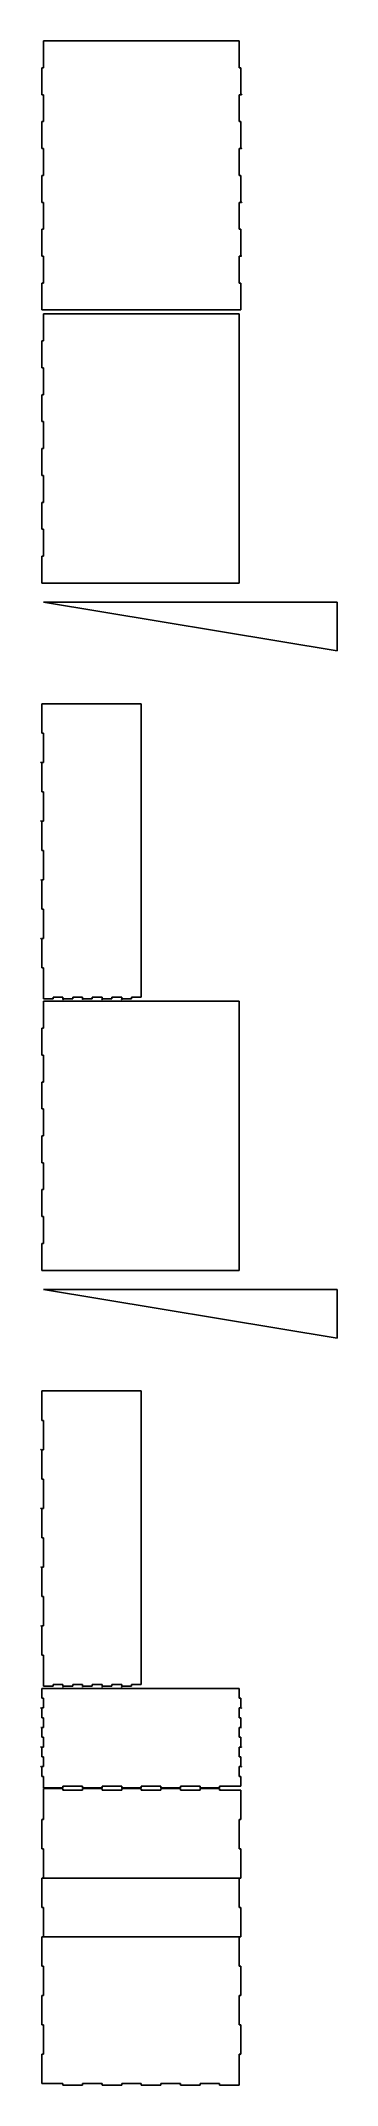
# Model space of a CAD drawing. Header units: metres. Extents: x -5 to 600, y -3 to 4175.
import ezdxf

# ---------------------------------------------------------------- set-up
doc = ezdxf.new("R2010")
doc.units = ezdxf.units.M

msp = doc.modelspace()

# ---------------------------------------------------------------- linework, layer by layer
for p, q in [((400, 4174.77), (0, 4174.77)), ((0, 4174.77), (0, 4119.77)), ((400, 4119.77), (400, 4174.77)), ((-1.95299, 4119.77), (-3.25499, 4119.77)), ((-3.25499, 4119.77), (-3.25499, 4064.77)), ((-1.9512, 4119.81), (-1.95299, 4119.77)), ((-1.94588, 4119.84), (-1.9512, 4119.81)), ((-1.93706, 4119.88), (-1.94588, 4119.84)), ((-1.92485, 4119.91), (-1.93706, 4119.88)), ((-1.90938, 4119.94), (-1.92485, 4119.91)), ((-1.89082, 4119.97), (-1.90938, 4119.94)), ((-1.86938, 4119.99), (-1.89082, 4119.97)), ((-1.84529, 4120.02), (-1.86938, 4119.99)), ((-1.81882, 4120.04), (-1.84529, 4120.02)), ((-1.79024, 4120.06), (-1.81882, 4120.04)), ((-1.75989, 4120.07), (-1.79024, 4120.06)), ((-1.72807, 4120.08), (-1.75989, 4120.07)), ((-1.69516, 4120.09), (-1.72807, 4120.08)), ((-1.66151, 4120.1), (-1.69516, 4120.09)), ((-1.62749, 4120.1), (-1.66151, 4120.1)), ((-1.59348, 4120.1), (-1.62749, 4120.1)), ((-1.55981, 4120.09), (-1.59348, 4120.1)), ((-1.5269, 4120.08), (-1.55981, 4120.09)), ((-1.4951, 4120.07), (-1.5269, 4120.08)), ((-1.46474, 4120.06), (-1.4951, 4120.07)), ((-1.43617, 4120.04), (-1.46474, 4120.06)), ((-1.40968, 4120.02), (-1.43617, 4120.04)), ((-1.3856, 4119.99), (-1.40968, 4120.02)), ((-1.36415, 4119.97), (-1.3856, 4119.99)), ((-1.3456, 4119.94), (-1.36415, 4119.97)), ((-1.33014, 4119.91), (-1.3456, 4119.94)), ((-1.31792, 4119.88), (-1.33014, 4119.91)), ((-1.30911, 4119.84), (-1.31792, 4119.88)), ((-1.30377, 4119.81), (-1.30911, 4119.84)), ((-1.30199, 4119.77), (-1.30377, 4119.81)), ((0, 4119.77), (-1.30199, 4119.77)), ((403.255, 4119.77), (400, 4119.77)), ((403.255, 4064.77), (403.255, 4119.77)), ((-3.25499, 4064.77), (0, 4064.77)), ((0, 4064.77), (0, 4009.77)), ((400, 4009.77), (400, 4064.77)), ((400, 4064.77), (403.255, 4064.77)), ((404.559, 4064.81), (404.557, 4064.77)), ((404.557, 4064.77), (404.559, 4064.74)), ((404.564, 4064.84), (404.559, 4064.81)), ((404.559, 4064.74), (404.564, 4064.71)), ((404.573, 4064.88), (404.564, 4064.84)), ((404.564, 4064.71), (404.573, 4064.67)), ((404.585, 4064.91), (404.573, 4064.88)), ((404.573, 4064.67), (404.585, 4064.64)), ((404.601, 4064.94), (404.585, 4064.91)), ((404.585, 4064.64), (404.601, 4064.61)), ((404.619, 4064.97), (404.601, 4064.94)), ((404.601, 4064.61), (404.619, 4064.58)), ((404.641, 4064.99), (404.619, 4064.97)), ((404.619, 4064.58), (404.641, 4064.56)), ((404.665, 4065.02), (404.641, 4064.99)), ((404.641, 4064.56), (404.665, 4064.53)), ((404.691, 4065.04), (404.665, 4065.02)), ((404.665, 4064.53), (404.691, 4064.51)), ((404.72, 4065.06), (404.691, 4065.04)), ((404.691, 4064.51), (404.72, 4064.49)), ((404.75, 4065.07), (404.72, 4065.06)), ((404.72, 4064.49), (404.75, 4064.48)), ((404.782, 4065.08), (404.75, 4065.07)), ((404.75, 4064.48), (404.782, 4064.47)), ((404.815, 4065.09), (404.782, 4065.08)), ((404.782, 4064.47), (404.815, 4064.46)), ((404.848, 4065.1), (404.815, 4065.09)), ((404.815, 4064.46), (404.848, 4064.45)), ((404.883, 4065.1), (404.848, 4065.1)), ((404.848, 4064.45), (404.883, 4064.45)), ((404.917, 4065.1), (404.883, 4065.1)), ((404.883, 4064.45), (404.917, 4064.45)), ((404.95, 4065.09), (404.917, 4065.1)), ((404.917, 4064.45), (404.95, 4064.46)), ((404.983, 4065.08), (404.95, 4065.09)), ((404.95, 4064.46), (404.983, 4064.47)), ((405.015, 4065.07), (404.983, 4065.08)), ((404.983, 4064.47), (405.015, 4064.48)), ((405.045, 4065.06), (405.015, 4065.07)), ((405.015, 4064.48), (405.045, 4064.49)), ((405.074, 4065.04), (405.045, 4065.06)), ((405.045, 4064.49), (405.074, 4064.51)), ((405.1, 4065.02), (405.074, 4065.04)), ((405.074, 4064.51), (405.1, 4064.53)), ((405.124, 4064.99), (405.1, 4065.02)), ((405.1, 4064.53), (405.124, 4064.56)), ((405.146, 4064.97), (405.124, 4064.99)), ((405.124, 4064.56), (405.146, 4064.58)), ((405.164, 4064.94), (405.146, 4064.97)), ((405.146, 4064.58), (405.164, 4064.61)), ((405.18, 4064.91), (405.164, 4064.94)), ((405.164, 4064.61), (405.18, 4064.64)), ((405.192, 4064.88), (405.18, 4064.91)), ((405.18, 4064.64), (405.192, 4064.67)), ((405.201, 4064.84), (405.192, 4064.88)), ((405.192, 4064.67), (405.201, 4064.71)), ((405.206, 4064.81), (405.201, 4064.84)), ((405.201, 4064.71), (405.206, 4064.74)), ((405.208, 4064.77), (405.206, 4064.81)), ((405.206, 4064.74), (405.208, 4064.77)), ((-1.95299, 4009.77), (-3.25499, 4009.77)), ((-3.25499, 4009.77), (-3.25499, 3954.77)), ((-1.9512, 4009.81), (-1.95299, 4009.77)), ((-1.94588, 4009.84), (-1.9512, 4009.81)), ((-1.93706, 4009.88), (-1.94588, 4009.84)), ((-1.92485, 4009.91), (-1.93706, 4009.88)), ((-1.90938, 4009.94), (-1.92485, 4009.91)), ((-1.89082, 4009.97), (-1.90938, 4009.94)), ((-1.86938, 4009.99), (-1.89082, 4009.97)), ((-1.84529, 4010.02), (-1.86938, 4009.99)), ((-1.81882, 4010.04), (-1.84529, 4010.02)), ((-1.79024, 4010.06), (-1.81882, 4010.04)), ((-1.75989, 4010.07), (-1.79024, 4010.06)), ((-1.72807, 4010.08), (-1.75989, 4010.07)), ((-1.69516, 4010.09), (-1.72807, 4010.08)), ((-1.66151, 4010.1), (-1.69516, 4010.09)), ((-1.62749, 4010.1), (-1.66151, 4010.1)), ((-1.59348, 4010.1), (-1.62749, 4010.1)), ((-1.55981, 4010.09), (-1.59348, 4010.1)), ((-1.5269, 4010.08), (-1.55981, 4010.09)), ((-1.4951, 4010.07), (-1.5269, 4010.08)), ((-1.46474, 4010.06), (-1.4951, 4010.07)), ((-1.43617, 4010.04), (-1.46474, 4010.06)), ((-1.40968, 4010.02), (-1.43617, 4010.04)), ((-1.3856, 4009.99), (-1.40968, 4010.02)), ((-1.36415, 4009.97), (-1.3856, 4009.99)), ((-1.3456, 4009.94), (-1.36415, 4009.97)), ((-1.33014, 4009.91), (-1.3456, 4009.94)), ((-1.31792, 4009.88), (-1.33014, 4009.91)), ((-1.30911, 4009.84), (-1.31792, 4009.88)), ((-1.30377, 4009.81), (-1.30911, 4009.84)), ((-1.30199, 4009.77), (-1.30377, 4009.81)), ((0, 4009.77), (-1.30199, 4009.77)), ((403.255, 4009.77), (400, 4009.77)), ((403.255, 3954.77), (403.255, 4009.77)), ((-3.25499, 3954.77), (0, 3954.77)), ((0, 3954.77), (0, 3899.77)), ((400, 3899.77), (400, 3954.77)), ((400, 3954.77), (403.255, 3954.77)), ((404.559, 3954.81), (404.557, 3954.77)), ((404.557, 3954.77), (404.559, 3954.74)), ((404.564, 3954.84), (404.559, 3954.81)), ((404.559, 3954.74), (404.564, 3954.71)), ((404.573, 3954.88), (404.564, 3954.84)), ((404.564, 3954.71), (404.573, 3954.67)), ((404.585, 3954.91), (404.573, 3954.88)), ((404.573, 3954.67), (404.585, 3954.64)), ((404.601, 3954.94), (404.585, 3954.91)), ((404.585, 3954.64), (404.601, 3954.61)), ((404.619, 3954.97), (404.601, 3954.94)), ((404.601, 3954.61), (404.619, 3954.58)), ((404.641, 3954.99), (404.619, 3954.97)), ((404.619, 3954.58), (404.641, 3954.56)), ((404.665, 3955.02), (404.641, 3954.99)), ((404.641, 3954.56), (404.665, 3954.53)), ((404.691, 3955.04), (404.665, 3955.02)), ((404.665, 3954.53), (404.691, 3954.51)), ((404.72, 3955.06), (404.691, 3955.04)), ((404.691, 3954.51), (404.72, 3954.49)), ((404.75, 3955.07), (404.72, 3955.06)), ((404.72, 3954.49), (404.75, 3954.48)), ((404.782, 3955.08), (404.75, 3955.07)), ((404.75, 3954.48), (404.782, 3954.47)), ((404.815, 3955.09), (404.782, 3955.08)), ((404.782, 3954.47), (404.815, 3954.46)), ((404.848, 3955.1), (404.815, 3955.09)), ((404.815, 3954.46), (404.848, 3954.45)), ((404.883, 3955.1), (404.848, 3955.1)), ((404.848, 3954.45), (404.883, 3954.45)), ((404.917, 3955.1), (404.883, 3955.1)), ((404.883, 3954.45), (404.917, 3954.45)), ((404.95, 3955.09), (404.917, 3955.1)), ((404.917, 3954.45), (404.95, 3954.46)), ((404.983, 3955.08), (404.95, 3955.09)), ((404.95, 3954.46), (404.983, 3954.47)), ((405.015, 3955.07), (404.983, 3955.08)), ((404.983, 3954.47), (405.015, 3954.48)), ((405.045, 3955.06), (405.015, 3955.07)), ((405.015, 3954.48), (405.045, 3954.49)), ((405.074, 3955.04), (405.045, 3955.06)), ((405.045, 3954.49), (405.074, 3954.51)), ((405.1, 3955.02), (405.074, 3955.04)), ((405.074, 3954.51), (405.1, 3954.53)), ((405.124, 3954.99), (405.1, 3955.02)), ((405.1, 3954.53), (405.124, 3954.56)), ((405.146, 3954.97), (405.124, 3954.99)), ((405.124, 3954.56), (405.146, 3954.58)), ((405.164, 3954.94), (405.146, 3954.97)), ((405.146, 3954.58), (405.164, 3954.61)), ((405.18, 3954.91), (405.164, 3954.94)), ((405.164, 3954.61), (405.18, 3954.64)), ((405.192, 3954.88), (405.18, 3954.91)), ((405.18, 3954.64), (405.192, 3954.67)), ((405.201, 3954.84), (405.192, 3954.88)), ((405.192, 3954.67), (405.201, 3954.71)), ((405.206, 3954.81), (405.201, 3954.84)), ((405.201, 3954.71), (405.206, 3954.74)), ((405.208, 3954.77), (405.206, 3954.81)), ((405.206, 3954.74), (405.208, 3954.77)), ((-1.95299, 3899.77), (-3.25499, 3899.77)), ((-3.25499, 3899.77), (-3.25499, 3844.77)), ((-1.9512, 3899.81), (-1.95299, 3899.77)), ((-1.94588, 3899.84), (-1.9512, 3899.81)), ((-1.93706, 3899.88), (-1.94588, 3899.84)), ((-1.92485, 3899.91), (-1.93706, 3899.88)), ((-1.90938, 3899.94), (-1.92485, 3899.91)), ((-1.89082, 3899.97), (-1.90938, 3899.94)), ((-1.86938, 3899.99), (-1.89082, 3899.97)), ((-1.84529, 3900.02), (-1.86938, 3899.99)), ((-1.81882, 3900.04), (-1.84529, 3900.02)), ((-1.79024, 3900.06), (-1.81882, 3900.04)), ((-1.75989, 3900.07), (-1.79024, 3900.06)), ((-1.72807, 3900.08), (-1.75989, 3900.07)), ((-1.69516, 3900.09), (-1.72807, 3900.08)), ((-1.66151, 3900.1), (-1.69516, 3900.09)), ((-1.62749, 3900.1), (-1.66151, 3900.1)), ((-1.59348, 3900.1), (-1.62749, 3900.1)), ((-1.55981, 3900.09), (-1.59348, 3900.1)), ((-1.5269, 3900.08), (-1.55981, 3900.09)), ((-1.4951, 3900.07), (-1.5269, 3900.08)), ((-1.46474, 3900.06), (-1.4951, 3900.07)), ((-1.43617, 3900.04), (-1.46474, 3900.06)), ((-1.40968, 3900.02), (-1.43617, 3900.04)), ((-1.3856, 3899.99), (-1.40968, 3900.02)), ((-1.36415, 3899.97), (-1.3856, 3899.99)), ((-1.3456, 3899.94), (-1.36415, 3899.97)), ((-1.33014, 3899.91), (-1.3456, 3899.94)), ((-1.31792, 3899.88), (-1.33014, 3899.91)), ((-1.30911, 3899.84), (-1.31792, 3899.88)), ((-1.30377, 3899.81), (-1.30911, 3899.84)), ((-1.30199, 3899.77), (-1.30377, 3899.81)), ((0, 3899.77), (-1.30199, 3899.77)), ((403.255, 3899.77), (400, 3899.77)), ((403.255, 3844.77), (403.255, 3899.77)), ((-3.25499, 3844.77), (0, 3844.77)), ((0, 3844.77), (0, 3789.77)), ((400, 3789.77), (400, 3844.77)), ((400, 3844.77), (403.255, 3844.77)), ((404.559, 3844.81), (404.557, 3844.77)), ((404.557, 3844.77), (404.559, 3844.74)), ((404.564, 3844.84), (404.559, 3844.81)), ((404.559, 3844.74), (404.564, 3844.71)), ((404.573, 3844.88), (404.564, 3844.84)), ((404.564, 3844.71), (404.573, 3844.67)), ((404.585, 3844.91), (404.573, 3844.88)), ((404.573, 3844.67), (404.585, 3844.64)), ((404.601, 3844.94), (404.585, 3844.91)), ((404.585, 3844.64), (404.601, 3844.61)), ((404.619, 3844.97), (404.601, 3844.94)), ((404.601, 3844.61), (404.619, 3844.58)), ((404.641, 3844.99), (404.619, 3844.97)), ((404.619, 3844.58), (404.641, 3844.56)), ((404.665, 3845.02), (404.641, 3844.99)), ((404.641, 3844.56), (404.665, 3844.53)), ((404.691, 3845.04), (404.665, 3845.02)), ((404.665, 3844.53), (404.691, 3844.51)), ((404.72, 3845.06), (404.691, 3845.04)), ((404.691, 3844.51), (404.72, 3844.49)), ((404.75, 3845.07), (404.72, 3845.06)), ((404.72, 3844.49), (404.75, 3844.48)), ((404.782, 3845.08), (404.75, 3845.07)), ((404.75, 3844.48), (404.782, 3844.47)), ((404.815, 3845.09), (404.782, 3845.08)), ((404.782, 3844.47), (404.815, 3844.46)), ((404.848, 3845.1), (404.815, 3845.09)), ((404.815, 3844.46), (404.848, 3844.45)), ((404.883, 3845.1), (404.848, 3845.1)), ((404.848, 3844.45), (404.883, 3844.45)), ((404.917, 3845.1), (404.883, 3845.1)), ((404.883, 3844.45), (404.917, 3844.45)), ((404.95, 3845.09), (404.917, 3845.1)), ((404.917, 3844.45), (404.95, 3844.46)), ((404.983, 3845.08), (404.95, 3845.09)), ((404.95, 3844.46), (404.983, 3844.47)), ((405.015, 3845.07), (404.983, 3845.08)), ((404.983, 3844.47), (405.015, 3844.48)), ((405.045, 3845.06), (405.015, 3845.07)), ((405.015, 3844.48), (405.045, 3844.49)), ((405.074, 3845.04), (405.045, 3845.06)), ((405.045, 3844.49), (405.074, 3844.51)), ((405.1, 3845.02), (405.074, 3845.04)), ((405.074, 3844.51), (405.1, 3844.53)), ((405.124, 3844.99), (405.1, 3845.02)), ((405.1, 3844.53), (405.124, 3844.56)), ((405.146, 3844.97), (405.124, 3844.99)), ((405.124, 3844.56), (405.146, 3844.58)), ((405.164, 3844.94), (405.146, 3844.97)), ((405.146, 3844.58), (405.164, 3844.61)), ((405.18, 3844.91), (405.164, 3844.94)), ((405.164, 3844.61), (405.18, 3844.64)), ((405.192, 3844.88), (405.18, 3844.91)), ((405.18, 3844.64), (405.192, 3844.67)), ((405.201, 3844.84), (405.192, 3844.88)), ((405.192, 3844.67), (405.201, 3844.71)), ((405.206, 3844.81), (405.201, 3844.84)), ((405.201, 3844.71), (405.206, 3844.74)), ((405.208, 3844.77), (405.206, 3844.81)), ((405.206, 3844.74), (405.208, 3844.77)), ((-1.95299, 3789.77), (-3.25499, 3789.77)), ((-3.25499, 3789.77), (-3.25499, 3734.77)), ((-1.9512, 3789.81), (-1.95299, 3789.77)), ((-1.94588, 3789.84), (-1.9512, 3789.81)), ((-1.93706, 3789.88), (-1.94588, 3789.84)), ((-1.92485, 3789.91), (-1.93706, 3789.88)), ((-1.90938, 3789.94), (-1.92485, 3789.91)), ((-1.89082, 3789.97), (-1.90938, 3789.94)), ((-1.86938, 3789.99), (-1.89082, 3789.97)), ((-1.84529, 3790.02), (-1.86938, 3789.99)), ((-1.81882, 3790.04), (-1.84529, 3790.02)), ((-1.79024, 3790.06), (-1.81882, 3790.04)), ((-1.75989, 3790.07), (-1.79024, 3790.06)), ((-1.72807, 3790.08), (-1.75989, 3790.07)), ((-1.69516, 3790.09), (-1.72807, 3790.08)), ((-1.66151, 3790.1), (-1.69516, 3790.09)), ((-1.62749, 3790.1), (-1.66151, 3790.1)), ((-1.59348, 3790.1), (-1.62749, 3790.1)), ((-1.55981, 3790.09), (-1.59348, 3790.1)), ((-1.5269, 3790.08), (-1.55981, 3790.09)), ((-1.4951, 3790.07), (-1.5269, 3790.08)), ((-1.46474, 3790.06), (-1.4951, 3790.07)), ((-1.43617, 3790.04), (-1.46474, 3790.06)), ((-1.40968, 3790.02), (-1.43617, 3790.04)), ((-1.3856, 3789.99), (-1.40968, 3790.02)), ((-1.36415, 3789.97), (-1.3856, 3789.99)), ((-1.3456, 3789.94), (-1.36415, 3789.97)), ((-1.33014, 3789.91), (-1.3456, 3789.94)), ((-1.31792, 3789.88), (-1.33014, 3789.91)), ((-1.30911, 3789.84), (-1.31792, 3789.88)), ((-1.30377, 3789.81), (-1.30911, 3789.84)), ((-1.30199, 3789.77), (-1.30377, 3789.81)), ((0, 3789.77), (-1.30199, 3789.77)), ((403.255, 3789.77), (400, 3789.77)), ((403.255, 3734.77), (403.255, 3789.77)), ((-3.25499, 3734.77), (0, 3734.77)), ((0, 3734.77), (0, 3679.77)), ((400, 3679.77), (400, 3734.77)), ((400, 3734.77), (403.255, 3734.77)), ((404.559, 3734.81), (404.557, 3734.77)), ((404.557, 3734.77), (404.559, 3734.74)), ((404.564, 3734.84), (404.559, 3734.81)), ((404.559, 3734.74), (404.564, 3734.71)), ((404.573, 3734.88), (404.564, 3734.84)), ((404.564, 3734.71), (404.573, 3734.67)), ((404.585, 3734.91), (404.573, 3734.88)), ((404.573, 3734.67), (404.585, 3734.64)), ((404.601, 3734.94), (404.585, 3734.91)), ((404.585, 3734.64), (404.601, 3734.61)), ((404.619, 3734.97), (404.601, 3734.94)), ((404.601, 3734.61), (404.619, 3734.58)), ((404.641, 3734.99), (404.619, 3734.97)), ((404.619, 3734.58), (404.641, 3734.56)), ((404.665, 3735.02), (404.641, 3734.99)), ((404.641, 3734.56), (404.665, 3734.53)), ((404.691, 3735.04), (404.665, 3735.02)), ((404.665, 3734.53), (404.691, 3734.51)), ((404.72, 3735.06), (404.691, 3735.04)), ((404.691, 3734.51), (404.72, 3734.49)), ((404.75, 3735.07), (404.72, 3735.06)), ((404.72, 3734.49), (404.75, 3734.48)), ((404.782, 3735.08), (404.75, 3735.07)), ((404.75, 3734.48), (404.782, 3734.47)), ((404.815, 3735.09), (404.782, 3735.08)), ((404.782, 3734.47), (404.815, 3734.46)), ((404.848, 3735.1), (404.815, 3735.09)), ((404.815, 3734.46), (404.848, 3734.45)), ((404.883, 3735.1), (404.848, 3735.1)), ((404.848, 3734.45), (404.883, 3734.45)), ((404.917, 3735.1), (404.883, 3735.1)), ((404.883, 3734.45), (404.917, 3734.45)), ((404.95, 3735.09), (404.917, 3735.1)), ((404.917, 3734.45), (404.95, 3734.46)), ((404.983, 3735.08), (404.95, 3735.09)), ((404.95, 3734.46), (404.983, 3734.47)), ((405.015, 3735.07), (404.983, 3735.08)), ((404.983, 3734.47), (405.015, 3734.48)), ((405.045, 3735.06), (405.015, 3735.07)), ((405.015, 3734.48), (405.045, 3734.49)), ((405.074, 3735.04), (405.045, 3735.06)), ((405.045, 3734.49), (405.074, 3734.51)), ((405.1, 3735.02), (405.074, 3735.04)), ((405.074, 3734.51), (405.1, 3734.53)), ((405.124, 3734.99), (405.1, 3735.02)), ((405.1, 3734.53), (405.124, 3734.56)), ((405.146, 3734.97), (405.124, 3734.99)), ((405.124, 3734.56), (405.146, 3734.58)), ((405.164, 3734.94), (405.146, 3734.97)), ((405.146, 3734.58), (405.164, 3734.61)), ((405.18, 3734.91), (405.164, 3734.94)), ((405.164, 3734.61), (405.18, 3734.64)), ((405.192, 3734.88), (405.18, 3734.91)), ((405.18, 3734.64), (405.192, 3734.67)), ((405.201, 3734.84), (405.192, 3734.88)), ((405.192, 3734.67), (405.201, 3734.71)), ((405.206, 3734.81), (405.201, 3734.84)), ((405.201, 3734.71), (405.206, 3734.74)), ((405.208, 3734.77), (405.206, 3734.81)), ((405.206, 3734.74), (405.208, 3734.77)), ((-1.95299, 3679.77), (-3.25499, 3679.77)), ((-3.25499, 3679.77), (-3.25499, 3624.77)), ((-1.9512, 3679.81), (-1.95299, 3679.77)), ((-1.94588, 3679.84), (-1.9512, 3679.81)), ((-1.93706, 3679.88), (-1.94588, 3679.84)), ((-1.92485, 3679.91), (-1.93706, 3679.88)), ((-1.90938, 3679.94), (-1.92485, 3679.91)), ((-1.89082, 3679.97), (-1.90938, 3679.94)), ((-1.86938, 3679.99), (-1.89082, 3679.97)), ((-1.84529, 3680.02), (-1.86938, 3679.99)), ((-1.81882, 3680.04), (-1.84529, 3680.02)), ((-1.79024, 3680.06), (-1.81882, 3680.04)), ((-1.75989, 3680.07), (-1.79024, 3680.06)), ((-1.72807, 3680.08), (-1.75989, 3680.07)), ((-1.69516, 3680.09), (-1.72807, 3680.08)), ((-1.66151, 3680.1), (-1.69516, 3680.09)), ((-1.62749, 3680.1), (-1.66151, 3680.1)), ((-1.59348, 3680.1), (-1.62749, 3680.1)), ((-1.55981, 3680.09), (-1.59348, 3680.1)), ((-1.5269, 3680.08), (-1.55981, 3680.09)), ((-1.4951, 3680.07), (-1.5269, 3680.08)), ((-1.46474, 3680.06), (-1.4951, 3680.07)), ((-1.43617, 3680.04), (-1.46474, 3680.06)), ((-1.40968, 3680.02), (-1.43617, 3680.04)), ((-1.3856, 3679.99), (-1.40968, 3680.02)), ((-1.36415, 3679.97), (-1.3856, 3679.99)), ((-1.3456, 3679.94), (-1.36415, 3679.97)), ((-1.33014, 3679.91), (-1.3456, 3679.94)), ((-1.31792, 3679.88), (-1.33014, 3679.91)), ((-1.30911, 3679.84), (-1.31792, 3679.88)), ((-1.30377, 3679.81), (-1.30911, 3679.84)), ((-1.30199, 3679.77), (-1.30377, 3679.81)), ((0, 3679.77), (-1.30199, 3679.77)), ((403.255, 3679.77), (400, 3679.77)), ((403.255, 3624.77), (403.255, 3679.77)), ((-3.25499, 3624.77), (403.255, 3624.77)), ((400, 3616.64), (0, 3616.64)), ((0, 3616.64), (0, 3561.64)), ((400, 3066.64), (400, 3616.64)), ((-1.95299, 3561.64), (-3.25499, 3561.64)), ((-3.25499, 3561.64), (-3.25499, 3506.64)), ((-1.9512, 3561.67), (-1.95299, 3561.64)), ((-1.94588, 3561.71), (-1.9512, 3561.67)), ((-1.93706, 3561.74), (-1.94588, 3561.71)), ((-1.92485, 3561.77), (-1.93706, 3561.74)), ((-1.90938, 3561.8), (-1.92485, 3561.77)), ((-1.89082, 3561.83), (-1.90938, 3561.8)), ((-1.86938, 3561.86), (-1.89082, 3561.83)), ((-1.84529, 3561.88), (-1.86938, 3561.86)), ((-1.81882, 3561.9), (-1.84529, 3561.88)), ((-1.79024, 3561.92), (-1.81882, 3561.9)), ((-1.75989, 3561.93), (-1.79024, 3561.92)), ((-1.72807, 3561.95), (-1.75989, 3561.93)), ((-1.69516, 3561.96), (-1.72807, 3561.95)), ((-1.66151, 3561.96), (-1.69516, 3561.96)), ((-1.62749, 3561.96), (-1.66151, 3561.96)), ((-1.59348, 3561.96), (-1.62749, 3561.96)), ((-1.55981, 3561.96), (-1.59348, 3561.96)), ((-1.5269, 3561.95), (-1.55981, 3561.96)), ((-1.4951, 3561.93), (-1.5269, 3561.95)), ((-1.46474, 3561.92), (-1.4951, 3561.93)), ((-1.43617, 3561.9), (-1.46474, 3561.92)), ((-1.40968, 3561.88), (-1.43617, 3561.9)), ((-1.3856, 3561.86), (-1.40968, 3561.88)), ((-1.36415, 3561.83), (-1.3856, 3561.86)), ((-1.3456, 3561.8), (-1.36415, 3561.83)), ((-1.33014, 3561.77), (-1.3456, 3561.8)), ((-1.31792, 3561.74), (-1.33014, 3561.77)), ((-1.30911, 3561.71), (-1.31792, 3561.74)), ((-1.30377, 3561.67), (-1.30911, 3561.71)), ((-1.30199, 3561.64), (-1.30377, 3561.67)), ((0, 3561.64), (-1.30199, 3561.64)), ((-3.25499, 3506.64), (0, 3506.64)), ((0, 3506.64), (0, 3451.64)), ((-1.95299, 3451.64), (-3.25499, 3451.64)), ((-3.25499, 3451.64), (-3.25499, 3396.64)), ((-1.9512, 3451.67), (-1.95299, 3451.64)), ((-1.94588, 3451.71), (-1.9512, 3451.67)), ((-1.93706, 3451.74), (-1.94588, 3451.71)), ((-1.92485, 3451.77), (-1.93706, 3451.74)), ((-1.90938, 3451.8), (-1.92485, 3451.77)), ((-1.89082, 3451.83), (-1.90938, 3451.8)), ((-1.86938, 3451.86), (-1.89082, 3451.83)), ((-1.84529, 3451.88), (-1.86938, 3451.86)), ((-1.81882, 3451.9), (-1.84529, 3451.88)), ((-1.79024, 3451.92), (-1.81882, 3451.9)), ((-1.75989, 3451.93), (-1.79024, 3451.92)), ((-1.72807, 3451.95), (-1.75989, 3451.93)), ((-1.69516, 3451.96), (-1.72807, 3451.95)), ((-1.66151, 3451.96), (-1.69516, 3451.96)), ((-1.62749, 3451.96), (-1.66151, 3451.96)), ((-1.59348, 3451.96), (-1.62749, 3451.96)), ((-1.55981, 3451.96), (-1.59348, 3451.96)), ((-1.5269, 3451.95), (-1.55981, 3451.96)), ((-1.4951, 3451.93), (-1.5269, 3451.95)), ((-1.46474, 3451.92), (-1.4951, 3451.93)), ((-1.43617, 3451.9), (-1.46474, 3451.92)), ((-1.40968, 3451.88), (-1.43617, 3451.9)), ((-1.3856, 3451.86), (-1.40968, 3451.88)), ((-1.36415, 3451.83), (-1.3856, 3451.86)), ((-1.3456, 3451.8), (-1.36415, 3451.83)), ((-1.33014, 3451.77), (-1.3456, 3451.8)), ((-1.31792, 3451.74), (-1.33014, 3451.77)), ((-1.30911, 3451.71), (-1.31792, 3451.74)), ((-1.30377, 3451.67), (-1.30911, 3451.71)), ((-1.30199, 3451.64), (-1.30377, 3451.67)), ((0, 3451.64), (-1.30199, 3451.64)), ((-3.25499, 3396.64), (0, 3396.64)), ((0, 3396.64), (0, 3341.64)), ((-1.95299, 3341.64), (-3.25499, 3341.64)), ((-3.25499, 3341.64), (-3.25499, 3286.64)), ((-1.9512, 3341.67), (-1.95299, 3341.64)), ((-1.94588, 3341.71), (-1.9512, 3341.67)), ((-1.93706, 3341.74), (-1.94588, 3341.71)), ((-1.92485, 3341.77), (-1.93706, 3341.74)), ((-1.90938, 3341.8), (-1.92485, 3341.77)), ((-1.89082, 3341.83), (-1.90938, 3341.8)), ((-1.86938, 3341.86), (-1.89082, 3341.83)), ((-1.84529, 3341.88), (-1.86938, 3341.86)), ((-1.81882, 3341.9), (-1.84529, 3341.88)), ((-1.79024, 3341.92), (-1.81882, 3341.9)), ((-1.75989, 3341.93), (-1.79024, 3341.92)), ((-1.72807, 3341.95), (-1.75989, 3341.93)), ((-1.69516, 3341.96), (-1.72807, 3341.95)), ((-1.66151, 3341.96), (-1.69516, 3341.96)), ((-1.62749, 3341.96), (-1.66151, 3341.96)), ((-1.59348, 3341.96), (-1.62749, 3341.96)), ((-1.55981, 3341.96), (-1.59348, 3341.96)), ((-1.5269, 3341.95), (-1.55981, 3341.96)), ((-1.4951, 3341.93), (-1.5269, 3341.95)), ((-1.46474, 3341.92), (-1.4951, 3341.93)), ((-1.43617, 3341.9), (-1.46474, 3341.92)), ((-1.40968, 3341.88), (-1.43617, 3341.9)), ((-1.3856, 3341.86), (-1.40968, 3341.88)), ((-1.36415, 3341.83), (-1.3856, 3341.86)), ((-1.3456, 3341.8), (-1.36415, 3341.83)), ((-1.33014, 3341.77), (-1.3456, 3341.8)), ((-1.31792, 3341.74), (-1.33014, 3341.77)), ((-1.30911, 3341.71), (-1.31792, 3341.74)), ((-1.30377, 3341.67), (-1.30911, 3341.71)), ((-1.30199, 3341.64), (-1.30377, 3341.67)), ((0, 3341.64), (-1.30199, 3341.64)), ((-3.25499, 3286.64), (0, 3286.64)), ((0, 3286.64), (0, 3231.64)), ((-1.95299, 3231.64), (-3.25499, 3231.64)), ((-3.25499, 3231.64), (-3.25499, 3176.64)), ((-1.9512, 3231.67), (-1.95299, 3231.64)), ((-1.94588, 3231.71), (-1.9512, 3231.67)), ((-1.93706, 3231.74), (-1.94588, 3231.71)), ((-1.92485, 3231.77), (-1.93706, 3231.74)), ((-1.90938, 3231.8), (-1.92485, 3231.77)), ((-1.89082, 3231.83), (-1.90938, 3231.8)), ((-1.86938, 3231.86), (-1.89082, 3231.83)), ((-1.84529, 3231.88), (-1.86938, 3231.86)), ((-1.81882, 3231.9), (-1.84529, 3231.88)), ((-1.79024, 3231.92), (-1.81882, 3231.9)), ((-1.75989, 3231.93), (-1.79024, 3231.92)), ((-1.72807, 3231.95), (-1.75989, 3231.93)), ((-1.69516, 3231.96), (-1.72807, 3231.95)), ((-1.66151, 3231.96), (-1.69516, 3231.96)), ((-1.62749, 3231.96), (-1.66151, 3231.96)), ((-1.59348, 3231.96), (-1.62749, 3231.96)), ((-1.55981, 3231.96), (-1.59348, 3231.96)), ((-1.5269, 3231.95), (-1.55981, 3231.96)), ((-1.4951, 3231.93), (-1.5269, 3231.95)), ((-1.46474, 3231.92), (-1.4951, 3231.93)), ((-1.43617, 3231.9), (-1.46474, 3231.92)), ((-1.40968, 3231.88), (-1.43617, 3231.9)), ((-1.3856, 3231.86), (-1.40968, 3231.88)), ((-1.36415, 3231.83), (-1.3856, 3231.86)), ((-1.3456, 3231.8), (-1.36415, 3231.83)), ((-1.33014, 3231.77), (-1.3456, 3231.8)), ((-1.31792, 3231.74), (-1.33014, 3231.77)), ((-1.30911, 3231.71), (-1.31792, 3231.74)), ((-1.30377, 3231.67), (-1.30911, 3231.71)), ((-1.30199, 3231.64), (-1.30377, 3231.67)), ((0, 3231.64), (-1.30199, 3231.64)), ((-3.25499, 3176.64), (0, 3176.64)), ((0, 3176.64), (0, 3121.64)), ((-1.95299, 3121.64), (-3.25499, 3121.64)), ((-3.25499, 3121.64), (-3.25499, 3066.64)), ((-1.9512, 3121.67), (-1.95299, 3121.64)), ((-1.94588, 3121.71), (-1.9512, 3121.67)), ((-1.93706, 3121.74), (-1.94588, 3121.71)), ((-1.92485, 3121.77), (-1.93706, 3121.74)), ((-1.90938, 3121.8), (-1.92485, 3121.77)), ((-1.89082, 3121.83), (-1.90938, 3121.8)), ((-1.86938, 3121.86), (-1.89082, 3121.83)), ((-1.84529, 3121.88), (-1.86938, 3121.86)), ((-1.81882, 3121.9), (-1.84529, 3121.88)), ((-1.79024, 3121.92), (-1.81882, 3121.9)), ((-1.75989, 3121.93), (-1.79024, 3121.92)), ((-1.72807, 3121.95), (-1.75989, 3121.93)), ((-1.69516, 3121.96), (-1.72807, 3121.95)), ((-1.66151, 3121.96), (-1.69516, 3121.96)), ((-1.62749, 3121.96), (-1.66151, 3121.96)), ((-1.59348, 3121.96), (-1.62749, 3121.96)), ((-1.55981, 3121.96), (-1.59348, 3121.96)), ((-1.5269, 3121.95), (-1.55981, 3121.96)), ((-1.4951, 3121.93), (-1.5269, 3121.95)), ((-1.46474, 3121.92), (-1.4951, 3121.93)), ((-1.43617, 3121.9), (-1.46474, 3121.92)), ((-1.40968, 3121.88), (-1.43617, 3121.9)), ((-1.3856, 3121.86), (-1.40968, 3121.88)), ((-1.36415, 3121.83), (-1.3856, 3121.86)), ((-1.3456, 3121.8), (-1.36415, 3121.83)), ((-1.33014, 3121.77), (-1.3456, 3121.8)), ((-1.31792, 3121.74), (-1.33014, 3121.77)), ((-1.30911, 3121.71), (-1.31792, 3121.74)), ((-1.30377, 3121.67), (-1.30911, 3121.71)), ((-1.30199, 3121.64), (-1.30377, 3121.67)), ((0, 3121.64), (-1.30199, 3121.64)), ((-3.25499, 3066.64), (400, 3066.64)), ((600, 3027.89), (0, 3027.89)), ((0, 3027.89), (600, 2927.89)), ((600, 2927.89), (600, 3027.89)), ((200, 2820.14), (-3.09999, 2820.14)), ((-3.09999, 2820.14), (-3.09999, 2760.14)), ((200, 2220.14), (200, 2820.14)), ((-3.09999, 2760.14), (0, 2760.14)), ((0, 2760.14), (0, 2700.14)), ((-4.9583, 2700.17), (-4.95999, 2700.14)), ((-4.95999, 2700.14), (-4.9583, 2700.1)), ((-4.95322, 2700.2), (-4.9583, 2700.17)), ((-4.9583, 2700.1), (-4.95322, 2700.07)), ((-4.94482, 2700.23), (-4.95322, 2700.2)), ((-4.95322, 2700.07), (-4.94482, 2700.04)), ((-4.9332, 2700.26), (-4.94482, 2700.23)), ((-4.94482, 2700.04), (-4.9332, 2700.01)), ((-4.91846, 2700.29), (-4.9332, 2700.26)), ((-4.9332, 2700.01), (-4.91846, 2699.98)), ((-4.90079, 2700.32), (-4.91846, 2700.29)), ((-4.91846, 2699.98), (-4.90079, 2699.96)), ((-4.88037, 2700.34), (-4.90079, 2700.32)), ((-4.90079, 2699.96), (-4.88037, 2699.93)), ((-4.85742, 2700.37), (-4.88037, 2700.34)), ((-4.88037, 2699.93), (-4.85742, 2699.91)), ((-4.8322, 2700.39), (-4.85742, 2700.37)), ((-4.85742, 2699.91), (-4.8322, 2699.89)), ((-4.80499, 2700.41), (-4.8322, 2700.39)), ((-4.8322, 2699.89), (-4.80499, 2699.87)), ((-4.77608, 2700.42), (-4.80499, 2700.41)), ((-4.80499, 2699.87), (-4.77608, 2699.85)), ((-4.74579, 2700.43), (-4.77608, 2700.42)), ((-4.77608, 2699.85), (-4.74579, 2699.84)), ((-4.71445, 2700.44), (-4.74579, 2700.43)), ((-4.74579, 2699.84), (-4.71445, 2699.83)), ((-4.6824, 2700.45), (-4.71445, 2700.44)), ((-4.71445, 2699.83), (-4.6824, 2699.83)), ((-4.64999, 2700.45), (-4.6824, 2700.45)), ((-4.6824, 2699.83), (-4.64999, 2699.83)), ((-4.61758, 2700.45), (-4.64999, 2700.45)), ((-4.64999, 2699.83), (-4.61758, 2699.83)), ((-4.58554, 2700.44), (-4.61758, 2700.45)), ((-4.61758, 2699.83), (-4.58554, 2699.83)), ((-4.5542, 2700.43), (-4.58554, 2700.44)), ((-4.58554, 2699.83), (-4.5542, 2699.84)), ((-4.52391, 2700.42), (-4.5542, 2700.43)), ((-4.5542, 2699.84), (-4.52391, 2699.85)), ((-4.495, 2700.41), (-4.52391, 2700.42)), ((-4.52391, 2699.85), (-4.495, 2699.87)), ((-4.46777, 2700.39), (-4.495, 2700.41)), ((-4.495, 2699.87), (-4.46777, 2699.89)), ((-4.44257, 2700.37), (-4.46777, 2700.39)), ((-4.46777, 2699.89), (-4.44257, 2699.91)), ((-4.41962, 2700.34), (-4.44257, 2700.37)), ((-4.44257, 2699.91), (-4.41962, 2699.93)), ((-4.3992, 2700.32), (-4.41962, 2700.34)), ((-4.41962, 2699.93), (-4.3992, 2699.96)), ((-4.38153, 2700.29), (-4.3992, 2700.32)), ((-4.3992, 2699.96), (-4.38153, 2699.98)), ((-4.36679, 2700.26), (-4.38153, 2700.29)), ((-4.38153, 2699.98), (-4.36679, 2700.01)), ((-4.35516, 2700.23), (-4.36679, 2700.26)), ((-4.36679, 2700.01), (-4.35516, 2700.04)), ((-4.34677, 2700.2), (-4.35516, 2700.23)), ((-4.35516, 2700.04), (-4.34677, 2700.07)), ((-4.34169, 2700.17), (-4.34677, 2700.2)), ((-4.34677, 2700.07), (-4.34169, 2700.1)), ((-4.34, 2700.14), (-4.34169, 2700.17)), ((-4.34169, 2700.1), (-4.34, 2700.14)), ((0, 2700.14), (-3.09999, 2700.14)), ((-3.09999, 2700.14), (-3.09999, 2640.14)), ((-3.09999, 2640.14), (0, 2640.14)), ((0, 2640.14), (0, 2580.14)), ((-4.9583, 2580.17), (-4.95999, 2580.14)), ((-4.95999, 2580.14), (-4.9583, 2580.1)), ((-4.95322, 2580.2), (-4.9583, 2580.17)), ((-4.9583, 2580.1), (-4.95322, 2580.07)), ((-4.94482, 2580.23), (-4.95322, 2580.2)), ((-4.95322, 2580.07), (-4.94482, 2580.04)), ((-4.9332, 2580.26), (-4.94482, 2580.23)), ((-4.94482, 2580.04), (-4.9332, 2580.01)), ((-4.91846, 2580.29), (-4.9332, 2580.26)), ((-4.9332, 2580.01), (-4.91846, 2579.98)), ((-4.90079, 2580.32), (-4.91846, 2580.29)), ((-4.91846, 2579.98), (-4.90079, 2579.96)), ((-4.88037, 2580.34), (-4.90079, 2580.32)), ((-4.90079, 2579.96), (-4.88037, 2579.93)), ((-4.85742, 2580.37), (-4.88037, 2580.34)), ((-4.88037, 2579.93), (-4.85742, 2579.91)), ((-4.8322, 2580.39), (-4.85742, 2580.37)), ((-4.85742, 2579.91), (-4.8322, 2579.89)), ((-4.80499, 2580.41), (-4.8322, 2580.39)), ((-4.8322, 2579.89), (-4.80499, 2579.87)), ((-4.77608, 2580.42), (-4.80499, 2580.41)), ((-4.80499, 2579.87), (-4.77608, 2579.85)), ((-4.74579, 2580.43), (-4.77608, 2580.42)), ((-4.77608, 2579.85), (-4.74579, 2579.84)), ((-4.71445, 2580.44), (-4.74579, 2580.43)), ((-4.74579, 2579.84), (-4.71445, 2579.83)), ((-4.6824, 2580.45), (-4.71445, 2580.44)), ((-4.71445, 2579.83), (-4.6824, 2579.83)), ((-4.64999, 2580.45), (-4.6824, 2580.45)), ((-4.6824, 2579.83), (-4.64999, 2579.83)), ((-4.61758, 2580.45), (-4.64999, 2580.45)), ((-4.64999, 2579.83), (-4.61758, 2579.83)), ((-4.58554, 2580.44), (-4.61758, 2580.45)), ((-4.61758, 2579.83), (-4.58554, 2579.83)), ((-4.5542, 2580.43), (-4.58554, 2580.44)), ((-4.58554, 2579.83), (-4.5542, 2579.84)), ((-4.52391, 2580.42), (-4.5542, 2580.43)), ((-4.5542, 2579.84), (-4.52391, 2579.85)), ((-4.495, 2580.41), (-4.52391, 2580.42)), ((-4.52391, 2579.85), (-4.495, 2579.87)), ((-4.46777, 2580.39), (-4.495, 2580.41)), ((-4.495, 2579.87), (-4.46777, 2579.89)), ((-4.44257, 2580.37), (-4.46777, 2580.39)), ((-4.46777, 2579.89), (-4.44257, 2579.91)), ((-4.41962, 2580.34), (-4.44257, 2580.37)), ((-4.44257, 2579.91), (-4.41962, 2579.93)), ((-4.3992, 2580.32), (-4.41962, 2580.34)), ((-4.41962, 2579.93), (-4.3992, 2579.96)), ((-4.38153, 2580.29), (-4.3992, 2580.32)), ((-4.3992, 2579.96), (-4.38153, 2579.98)), ((-4.36679, 2580.26), (-4.38153, 2580.29)), ((-4.38153, 2579.98), (-4.36679, 2580.01)), ((-4.35516, 2580.23), (-4.36679, 2580.26)), ((-4.36679, 2580.01), (-4.35516, 2580.04)), ((-4.34677, 2580.2), (-4.35516, 2580.23)), ((-4.35516, 2580.04), (-4.34677, 2580.07)), ((-4.34169, 2580.17), (-4.34677, 2580.2)), ((-4.34677, 2580.07), (-4.34169, 2580.1)), ((-4.34, 2580.14), (-4.34169, 2580.17)), ((-4.34169, 2580.1), (-4.34, 2580.14)), ((0, 2580.14), (-3.09999, 2580.14)), ((-3.09999, 2580.14), (-3.09999, 2520.14)), ((-3.09999, 2520.14), (0, 2520.14)), ((0, 2520.14), (0, 2460.14)), ((-4.9583, 2460.17), (-4.95999, 2460.14)), ((-4.95999, 2460.14), (-4.9583, 2460.1)), ((-4.95322, 2460.2), (-4.9583, 2460.17)), ((-4.9583, 2460.1), (-4.95322, 2460.07)), ((-4.94482, 2460.23), (-4.95322, 2460.2)), ((-4.95322, 2460.07), (-4.94482, 2460.04)), ((-4.9332, 2460.26), (-4.94482, 2460.23)), ((-4.94482, 2460.04), (-4.9332, 2460.01)), ((-4.91846, 2460.29), (-4.9332, 2460.26)), ((-4.9332, 2460.01), (-4.91846, 2459.98)), ((-4.90079, 2460.32), (-4.91846, 2460.29)), ((-4.91846, 2459.98), (-4.90079, 2459.96)), ((-4.88037, 2460.34), (-4.90079, 2460.32)), ((-4.90079, 2459.96), (-4.88037, 2459.93)), ((-4.85742, 2460.37), (-4.88037, 2460.34)), ((-4.88037, 2459.93), (-4.85742, 2459.91)), ((-4.8322, 2460.39), (-4.85742, 2460.37)), ((-4.85742, 2459.91), (-4.8322, 2459.89)), ((-4.80499, 2460.41), (-4.8322, 2460.39)), ((-4.8322, 2459.89), (-4.80499, 2459.87)), ((-4.77608, 2460.42), (-4.80499, 2460.41)), ((-4.80499, 2459.87), (-4.77608, 2459.85)), ((-4.74579, 2460.43), (-4.77608, 2460.42)), ((-4.77608, 2459.85), (-4.74579, 2459.84)), ((-4.71445, 2460.44), (-4.74579, 2460.43)), ((-4.74579, 2459.84), (-4.71445, 2459.83)), ((-4.6824, 2460.45), (-4.71445, 2460.44)), ((-4.71445, 2459.83), (-4.6824, 2459.83)), ((-4.64999, 2460.45), (-4.6824, 2460.45)), ((-4.6824, 2459.83), (-4.64999, 2459.83)), ((-4.61758, 2460.45), (-4.64999, 2460.45)), ((-4.64999, 2459.83), (-4.61758, 2459.83)), ((-4.58554, 2460.44), (-4.61758, 2460.45)), ((-4.61758, 2459.83), (-4.58554, 2459.83)), ((-4.5542, 2460.43), (-4.58554, 2460.44)), ((-4.58554, 2459.83), (-4.5542, 2459.84)), ((-4.52391, 2460.42), (-4.5542, 2460.43)), ((-4.5542, 2459.84), (-4.52391, 2459.85)), ((-4.495, 2460.41), (-4.52391, 2460.42)), ((-4.52391, 2459.85), (-4.495, 2459.87)), ((-4.46777, 2460.39), (-4.495, 2460.41)), ((-4.495, 2459.87), (-4.46777, 2459.89)), ((-4.44257, 2460.37), (-4.46777, 2460.39)), ((-4.46777, 2459.89), (-4.44257, 2459.91)), ((-4.41962, 2460.34), (-4.44257, 2460.37)), ((-4.44257, 2459.91), (-4.41962, 2459.93)), ((-4.3992, 2460.32), (-4.41962, 2460.34)), ((-4.41962, 2459.93), (-4.3992, 2459.96)), ((-4.38153, 2460.29), (-4.3992, 2460.32)), ((-4.3992, 2459.96), (-4.38153, 2459.98)), ((-4.36679, 2460.26), (-4.38153, 2460.29)), ((-4.38153, 2459.98), (-4.36679, 2460.01)), ((-4.35516, 2460.23), (-4.36679, 2460.26)), ((-4.36679, 2460.01), (-4.35516, 2460.04)), ((-4.34677, 2460.2), (-4.35516, 2460.23)), ((-4.35516, 2460.04), (-4.34677, 2460.07)), ((-4.34169, 2460.17), (-4.34677, 2460.2)), ((-4.34677, 2460.07), (-4.34169, 2460.1)), ((-4.34, 2460.14), (-4.34169, 2460.17)), ((-4.34169, 2460.1), (-4.34, 2460.14)), ((0, 2460.14), (-3.09999, 2460.14)), ((-3.09999, 2460.14), (-3.09999, 2400.14)), ((-3.09999, 2400.14), (0, 2400.14)), ((0, 2400.14), (0, 2340.14)), ((-4.9583, 2340.17), (-4.95999, 2340.14)), ((-4.95999, 2340.14), (-4.9583, 2340.1)), ((-4.95322, 2340.2), (-4.9583, 2340.17)), ((-4.9583, 2340.1), (-4.95322, 2340.07)), ((-4.94482, 2340.23), (-4.95322, 2340.2)), ((-4.95322, 2340.07), (-4.94482, 2340.04)), ((-4.9332, 2340.26), (-4.94482, 2340.23)), ((-4.94482, 2340.04), (-4.9332, 2340.01)), ((-4.91846, 2340.29), (-4.9332, 2340.26)), ((-4.9332, 2340.01), (-4.91846, 2339.98)), ((-4.90079, 2340.32), (-4.91846, 2340.29)), ((-4.91846, 2339.98), (-4.90079, 2339.96)), ((-4.88037, 2340.34), (-4.90079, 2340.32)), ((-4.90079, 2339.96), (-4.88037, 2339.93)), ((-4.85742, 2340.37), (-4.88037, 2340.34)), ((-4.88037, 2339.93), (-4.85742, 2339.91)), ((-4.8322, 2340.39), (-4.85742, 2340.37)), ((-4.85742, 2339.91), (-4.8322, 2339.89)), ((-4.80499, 2340.41), (-4.8322, 2340.39)), ((-4.8322, 2339.89), (-4.80499, 2339.87)), ((-4.77608, 2340.42), (-4.80499, 2340.41)), ((-4.80499, 2339.87), (-4.77608, 2339.85)), ((-4.74579, 2340.43), (-4.77608, 2340.42)), ((-4.77608, 2339.85), (-4.74579, 2339.84)), ((-4.71445, 2340.44), (-4.74579, 2340.43)), ((-4.74579, 2339.84), (-4.71445, 2339.83)), ((-4.6824, 2340.45), (-4.71445, 2340.44)), ((-4.71445, 2339.83), (-4.6824, 2339.83)), ((-4.64999, 2340.45), (-4.6824, 2340.45)), ((-4.6824, 2339.83), (-4.64999, 2339.83)), ((-4.61758, 2340.45), (-4.64999, 2340.45)), ((-4.64999, 2339.83), (-4.61758, 2339.83)), ((-4.58554, 2340.44), (-4.61758, 2340.45)), ((-4.61758, 2339.83), (-4.58554, 2339.83)), ((-4.5542, 2340.43), (-4.58554, 2340.44)), ((-4.58554, 2339.83), (-4.5542, 2339.84)), ((-4.52391, 2340.42), (-4.5542, 2340.43)), ((-4.5542, 2339.84), (-4.52391, 2339.85)), ((-4.495, 2340.41), (-4.52391, 2340.42)), ((-4.52391, 2339.85), (-4.495, 2339.87)), ((-4.46777, 2340.39), (-4.495, 2340.41)), ((-4.495, 2339.87), (-4.46777, 2339.89)), ((-4.44257, 2340.37), (-4.46777, 2340.39)), ((-4.46777, 2339.89), (-4.44257, 2339.91)), ((-4.41962, 2340.34), (-4.44257, 2340.37)), ((-4.44257, 2339.91), (-4.41962, 2339.93)), ((-4.3992, 2340.32), (-4.41962, 2340.34)), ((-4.41962, 2339.93), (-4.3992, 2339.96)), ((-4.38153, 2340.29), (-4.3992, 2340.32)), ((-4.3992, 2339.96), (-4.38153, 2339.98)), ((-4.36679, 2340.26), (-4.38153, 2340.29)), ((-4.38153, 2339.98), (-4.36679, 2340.01)), ((-4.35516, 2340.23), (-4.36679, 2340.26)), ((-4.36679, 2340.01), (-4.35516, 2340.04)), ((-4.34677, 2340.2), (-4.35516, 2340.23)), ((-4.35516, 2340.04), (-4.34677, 2340.07)), ((-4.34169, 2340.17), (-4.34677, 2340.2)), ((-4.34677, 2340.07), (-4.34169, 2340.1)), ((-4.34, 2340.14), (-4.34169, 2340.17)), ((-4.34169, 2340.1), (-4.34, 2340.14)), ((0, 2340.14), (-3.09999, 2340.14)), ((-3.09999, 2340.14), (-3.09999, 2280.14)), ((-3.09999, 2280.14), (0, 2280.14)), ((0, 2280.14), (0, 2217.04)), ((0, 2217.04), (20, 2217.04)), ((20, 2217.04), (20, 2220.14)), ((20, 2220.14), (40, 2220.14)), ((39.6917, 2215.52), (39.69, 2215.49)), ((39.69, 2215.49), (39.6917, 2215.46)), ((39.6968, 2215.55), (39.6917, 2215.52)), ((39.6917, 2215.46), (39.6968, 2215.42)), ((39.7052, 2215.58), (39.6968, 2215.55)), ((39.6968, 2215.42), (39.7052, 2215.39)), ((39.7168, 2215.61), (39.7052, 2215.58)), ((39.7052, 2215.39), (39.7168, 2215.36)), ((39.7315, 2215.64), (39.7168, 2215.61)), ((39.7168, 2215.36), (39.7315, 2215.33)), ((39.7492, 2215.67), (39.7315, 2215.64)), ((39.7315, 2215.33), (39.7492, 2215.31)), ((39.7696, 2215.69), (39.7492, 2215.67)), ((39.7492, 2215.31), (39.7696, 2215.28)), ((39.7926, 2215.72), (39.7696, 2215.69)), ((39.7696, 2215.28), (39.7926, 2215.26)), ((39.8178, 2215.74), (39.7926, 2215.72)), ((39.7926, 2215.26), (39.8178, 2215.24)), ((39.845, 2215.76), (39.8178, 2215.74)), ((39.8178, 2215.24), (39.845, 2215.22)), ((39.8739, 2215.77), (39.845, 2215.76)), ((39.845, 2215.22), (39.8739, 2215.2)), ((39.9042, 2215.78), (39.8739, 2215.77)), ((39.8739, 2215.2), (39.9042, 2215.19)), ((39.9355, 2215.79), (39.9042, 2215.78)), ((39.9042, 2215.19), (39.9355, 2215.18)), ((39.9676, 2215.8), (39.9355, 2215.79)), ((39.9355, 2215.18), (39.9676, 2215.18)), ((40, 2215.8), (39.9676, 2215.8)), ((39.9676, 2215.18), (40, 2215.18)), ((40, 2220.14), (40, 2217.04)), ((40, 2217.04), (60, 2217.04)), ((40.0324, 2215.8), (40, 2215.8)), ((40, 2215.18), (40.0324, 2215.18)), ((40.0645, 2215.79), (40.0324, 2215.8)), ((40.0324, 2215.18), (40.0645, 2215.18)), ((40.0958, 2215.78), (40.0645, 2215.79)), ((40.0645, 2215.18), (40.0958, 2215.19)), ((40.1261, 2215.77), (40.0958, 2215.78)), ((40.0958, 2215.19), (40.1261, 2215.2)), ((40.155, 2215.76), (40.1261, 2215.77)), ((40.1261, 2215.2), (40.155, 2215.22)), ((40.1822, 2215.74), (40.155, 2215.76)), ((40.155, 2215.22), (40.1822, 2215.24)), ((40.2074, 2215.72), (40.1822, 2215.74)), ((40.1822, 2215.24), (40.2074, 2215.26)), ((40.2304, 2215.69), (40.2074, 2215.72)), ((40.2074, 2215.26), (40.2304, 2215.28)), ((40.2508, 2215.67), (40.2304, 2215.69)), ((40.2304, 2215.28), (40.2508, 2215.31)), ((40.2685, 2215.64), (40.2508, 2215.67)), ((40.2508, 2215.31), (40.2685, 2215.33)), ((40.2832, 2215.61), (40.2685, 2215.64)), ((40.2685, 2215.33), (40.2832, 2215.36)), ((40.2948, 2215.58), (40.2832, 2215.61)), ((40.2832, 2215.36), (40.2948, 2215.39)), ((40.3032, 2215.55), (40.2948, 2215.58)), ((40.2948, 2215.39), (40.3032, 2215.42)), ((40.3083, 2215.52), (40.3032, 2215.55)), ((40.3032, 2215.42), (40.3083, 2215.46)), ((40.31, 2215.49), (40.3083, 2215.52)), ((40.3083, 2215.46), (40.31, 2215.49)), ((60, 2217.04), (60, 2220.14)), ((60, 2220.14), (80, 2220.14)), ((79.6917, 2215.52), (79.69, 2215.49)), ((79.69, 2215.49), (79.6917, 2215.46)), ((79.6968, 2215.55), (79.6917, 2215.52)), ((79.6917, 2215.46), (79.6968, 2215.42)), ((79.7052, 2215.58), (79.6968, 2215.55)), ((79.6968, 2215.42), (79.7052, 2215.39)), ((79.7168, 2215.61), (79.7052, 2215.58)), ((79.7052, 2215.39), (79.7168, 2215.36)), ((79.7315, 2215.64), (79.7168, 2215.61)), ((79.7168, 2215.36), (79.7315, 2215.33)), ((79.7492, 2215.67), (79.7315, 2215.64)), ((79.7315, 2215.33), (79.7492, 2215.31)), ((79.7696, 2215.69), (79.7492, 2215.67)), ((79.7492, 2215.31), (79.7696, 2215.28)), ((79.7926, 2215.72), (79.7696, 2215.69)), ((79.7696, 2215.28), (79.7926, 2215.26)), ((79.8178, 2215.74), (79.7926, 2215.72)), ((79.7926, 2215.26), (79.8178, 2215.24)), ((79.845, 2215.76), (79.8178, 2215.74)), ((79.8178, 2215.24), (79.845, 2215.22)), ((79.8739, 2215.77), (79.845, 2215.76)), ((79.845, 2215.22), (79.8739, 2215.2)), ((79.9042, 2215.78), (79.8739, 2215.77)), ((79.8739, 2215.2), (79.9042, 2215.19)), ((79.9355, 2215.79), (79.9042, 2215.78)), ((79.9042, 2215.19), (79.9355, 2215.18)), ((79.9676, 2215.8), (79.9355, 2215.79)), ((79.9355, 2215.18), (79.9676, 2215.18)), ((80, 2215.8), (79.9676, 2215.8)), ((79.9676, 2215.18), (80, 2215.18)), ((80, 2220.14), (80, 2217.04)), ((80, 2217.04), (100, 2217.04)), ((80.0324, 2215.8), (80, 2215.8)), ((80, 2215.18), (80.0324, 2215.18)), ((80.0645, 2215.79), (80.0324, 2215.8)), ((80.0324, 2215.18), (80.0645, 2215.18)), ((80.0958, 2215.78), (80.0645, 2215.79)), ((80.0645, 2215.18), (80.0958, 2215.19)), ((80.1261, 2215.77), (80.0958, 2215.78)), ((80.0958, 2215.19), (80.1261, 2215.2)), ((80.155, 2215.76), (80.1261, 2215.77)), ((80.1261, 2215.2), (80.155, 2215.22)), ((80.1822, 2215.74), (80.155, 2215.76)), ((80.155, 2215.22), (80.1822, 2215.24)), ((80.2074, 2215.72), (80.1822, 2215.74)), ((80.1822, 2215.24), (80.2074, 2215.26)), ((80.2304, 2215.69), (80.2074, 2215.72)), ((80.2074, 2215.26), (80.2304, 2215.28)), ((80.2508, 2215.67), (80.2304, 2215.69)), ((80.2304, 2215.28), (80.2508, 2215.31)), ((80.2685, 2215.64), (80.2508, 2215.67)), ((80.2508, 2215.31), (80.2685, 2215.33)), ((80.2832, 2215.61), (80.2685, 2215.64)), ((80.2685, 2215.33), (80.2832, 2215.36)), ((80.2948, 2215.58), (80.2832, 2215.61)), ((80.2832, 2215.36), (80.2948, 2215.39)), ((80.3032, 2215.55), (80.2948, 2215.58)), ((80.2948, 2215.39), (80.3032, 2215.42)), ((80.3083, 2215.52), (80.3032, 2215.55)), ((80.3032, 2215.42), (80.3083, 2215.46)), ((80.31, 2215.49), (80.3083, 2215.52)), ((80.3083, 2215.46), (80.31, 2215.49)), ((100, 2217.04), (100, 2220.14)), ((100, 2220.14), (120, 2220.14)), ((119.692, 2215.52), (119.69, 2215.49)), ((119.69, 2215.49), (119.692, 2215.46)), ((119.697, 2215.55), (119.692, 2215.52)), ((119.692, 2215.46), (119.697, 2215.42)), ((119.705, 2215.58), (119.697, 2215.55)), ((119.697, 2215.42), (119.705, 2215.39)), ((119.717, 2215.61), (119.705, 2215.58)), ((119.705, 2215.39), (119.717, 2215.36)), ((119.732, 2215.64), (119.717, 2215.61)), ((119.717, 2215.36), (119.732, 2215.33)), ((119.749, 2215.67), (119.732, 2215.64)), ((119.732, 2215.33), (119.749, 2215.31)), ((119.77, 2215.69), (119.749, 2215.67)), ((119.749, 2215.31), (119.77, 2215.28)), ((119.793, 2215.72), (119.77, 2215.69)), ((119.77, 2215.28), (119.793, 2215.26)), ((119.818, 2215.74), (119.793, 2215.72)), ((119.793, 2215.26), (119.818, 2215.24)), ((119.845, 2215.76), (119.818, 2215.74)), ((119.818, 2215.24), (119.845, 2215.22)), ((119.874, 2215.77), (119.845, 2215.76)), ((119.845, 2215.22), (119.874, 2215.2)), ((119.904, 2215.78), (119.874, 2215.77)), ((119.874, 2215.2), (119.904, 2215.19)), ((119.936, 2215.79), (119.904, 2215.78)), ((119.904, 2215.19), (119.936, 2215.18)), ((119.968, 2215.8), (119.936, 2215.79)), ((119.936, 2215.18), (119.968, 2215.18)), ((120, 2215.8), (119.968, 2215.8)), ((119.968, 2215.18), (120, 2215.18)), ((120, 2220.14), (120, 2217.04)), ((120, 2217.04), (140, 2217.04)), ((120.032, 2215.8), (120, 2215.8)), ((120, 2215.18), (120.032, 2215.18)), ((120.064, 2215.79), (120.032, 2215.8)), ((120.032, 2215.18), (120.064, 2215.18)), ((120.096, 2215.78), (120.064, 2215.79)), ((120.064, 2215.18), (120.096, 2215.19)), ((120.126, 2215.77), (120.096, 2215.78)), ((120.096, 2215.19), (120.126, 2215.2)), ((120.155, 2215.76), (120.126, 2215.77)), ((120.126, 2215.2), (120.155, 2215.22)), ((120.182, 2215.74), (120.155, 2215.76)), ((120.155, 2215.22), (120.182, 2215.24)), ((120.207, 2215.72), (120.182, 2215.74)), ((120.182, 2215.24), (120.207, 2215.26)), ((120.23, 2215.69), (120.207, 2215.72)), ((120.207, 2215.26), (120.23, 2215.28)), ((120.251, 2215.67), (120.23, 2215.69)), ((120.23, 2215.28), (120.251, 2215.31)), ((120.268, 2215.64), (120.251, 2215.67)), ((120.251, 2215.31), (120.268, 2215.33)), ((120.283, 2215.61), (120.268, 2215.64)), ((120.268, 2215.33), (120.283, 2215.36)), ((120.295, 2215.58), (120.283, 2215.61)), ((120.283, 2215.36), (120.295, 2215.39)), ((120.303, 2215.55), (120.295, 2215.58)), ((120.295, 2215.39), (120.303, 2215.42)), ((120.308, 2215.52), (120.303, 2215.55)), ((120.303, 2215.42), (120.308, 2215.46)), ((120.31, 2215.49), (120.308, 2215.52)), ((120.308, 2215.46), (120.31, 2215.49)), ((140, 2217.04), (140, 2220.14)), ((140, 2220.14), (160, 2220.14)), ((159.692, 2215.52), (159.69, 2215.49)), ((159.69, 2215.49), (159.692, 2215.46)), ((159.697, 2215.55), (159.692, 2215.52)), ((159.692, 2215.46), (159.697, 2215.42)), ((159.705, 2215.58), (159.697, 2215.55)), ((159.697, 2215.42), (159.705, 2215.39)), ((159.717, 2215.61), (159.705, 2215.58)), ((159.705, 2215.39), (159.717, 2215.36)), ((159.732, 2215.64), (159.717, 2215.61)), ((159.717, 2215.36), (159.732, 2215.33)), ((159.749, 2215.67), (159.732, 2215.64)), ((159.732, 2215.33), (159.749, 2215.31)), ((159.77, 2215.69), (159.749, 2215.67)), ((159.749, 2215.31), (159.77, 2215.28)), ((159.793, 2215.72), (159.77, 2215.69)), ((159.77, 2215.28), (159.793, 2215.26)), ((159.818, 2215.74), (159.793, 2215.72)), ((159.793, 2215.26), (159.818, 2215.24)), ((159.845, 2215.76), (159.818, 2215.74)), ((159.818, 2215.24), (159.845, 2215.22)), ((159.874, 2215.77), (159.845, 2215.76)), ((159.845, 2215.22), (159.874, 2215.2)), ((159.904, 2215.78), (159.874, 2215.77)), ((159.874, 2215.2), (159.904, 2215.19)), ((159.936, 2215.79), (159.904, 2215.78)), ((159.904, 2215.19), (159.936, 2215.18)), ((159.968, 2215.8), (159.936, 2215.79)), ((159.936, 2215.18), (159.968, 2215.18)), ((160, 2215.8), (159.968, 2215.8)), ((159.968, 2215.18), (160, 2215.18)), ((160, 2220.14), (160, 2217.04)), ((160, 2217.04), (180, 2217.04)), ((160.032, 2215.8), (160, 2215.8)), ((160, 2215.18), (160.032, 2215.18)), ((160.064, 2215.79), (160.032, 2215.8)), ((160.032, 2215.18), (160.064, 2215.18)), ((160.096, 2215.78), (160.064, 2215.79)), ((160.064, 2215.18), (160.096, 2215.19)), ((160.126, 2215.77), (160.096, 2215.78)), ((160.096, 2215.19), (160.126, 2215.2)), ((160.155, 2215.76), (160.126, 2215.77)), ((160.126, 2215.2), (160.155, 2215.22)), ((160.182, 2215.74), (160.155, 2215.76)), ((160.155, 2215.22), (160.182, 2215.24)), ((160.207, 2215.72), (160.182, 2215.74)), ((160.182, 2215.24), (160.207, 2215.26)), ((160.23, 2215.69), (160.207, 2215.72)), ((160.207, 2215.26), (160.23, 2215.28)), ((160.251, 2215.67), (160.23, 2215.69)), ((160.23, 2215.28), (160.251, 2215.31)), ((160.268, 2215.64), (160.251, 2215.67)), ((160.251, 2215.31), (160.268, 2215.33)), ((160.283, 2215.61), (160.268, 2215.64)), ((160.268, 2215.33), (160.283, 2215.36)), ((160.295, 2215.58), (160.283, 2215.61)), ((160.283, 2215.36), (160.295, 2215.39)), ((160.303, 2215.55), (160.295, 2215.58)), ((160.295, 2215.39), (160.303, 2215.42)), ((160.308, 2215.52), (160.303, 2215.55)), ((160.303, 2215.42), (160.308, 2215.46)), ((160.31, 2215.49), (160.308, 2215.52)), ((160.308, 2215.46), (160.31, 2215.49)), ((180, 2217.04), (180, 2220.14)), ((180, 2220.14), (200, 2220.14)), ((400, 2212), (0, 2212)), ((0, 2212), (0, 2157)), ((400, 1662), (400, 2212)), ((-1.95299, 2157), (-3.25499, 2157)), ((-3.25499, 2157), (-3.25499, 2102)), ((-1.9512, 2157.03), (-1.95299, 2157)), ((-1.94588, 2157.07), (-1.9512, 2157.03)), ((-1.93706, 2157.1), (-1.94588, 2157.07)), ((-1.92485, 2157.13), (-1.93706, 2157.1)), ((-1.90938, 2157.16), (-1.92485, 2157.13)), ((-1.89082, 2157.19), (-1.90938, 2157.16)), ((-1.86938, 2157.22), (-1.89082, 2157.19)), ((-1.84529, 2157.24), (-1.86938, 2157.22)), ((-1.81882, 2157.26), (-1.84529, 2157.24)), ((-1.79024, 2157.28), (-1.81882, 2157.26)), ((-1.75989, 2157.3), (-1.79024, 2157.28)), ((-1.72807, 2157.31), (-1.75989, 2157.3)), ((-1.69516, 2157.32), (-1.72807, 2157.31)), ((-1.66151, 2157.32), (-1.69516, 2157.32)), ((-1.62749, 2157.33), (-1.66151, 2157.32)), ((-1.59348, 2157.32), (-1.62749, 2157.33)), ((-1.55981, 2157.32), (-1.59348, 2157.32)), ((-1.5269, 2157.31), (-1.55981, 2157.32)), ((-1.4951, 2157.3), (-1.5269, 2157.31)), ((-1.46474, 2157.28), (-1.4951, 2157.3)), ((-1.43617, 2157.26), (-1.46474, 2157.28)), ((-1.40968, 2157.24), (-1.43617, 2157.26)), ((-1.3856, 2157.22), (-1.40968, 2157.24)), ((-1.36415, 2157.19), (-1.3856, 2157.22)), ((-1.3456, 2157.16), (-1.36415, 2157.19)), ((-1.33014, 2157.13), (-1.3456, 2157.16)), ((-1.31792, 2157.1), (-1.33014, 2157.13)), ((-1.30911, 2157.07), (-1.31792, 2157.1)), ((-1.30377, 2157.03), (-1.30911, 2157.07)), ((-1.30199, 2157), (-1.30377, 2157.03)), ((0, 2157), (-1.30199, 2157)), ((-3.25499, 2102), (0, 2102)), ((0, 2102), (0, 2047)), ((-1.90938, 2047.16), (-1.92485, 2047.13)), ((-1.89082, 2047.19), (-1.90938, 2047.16)), ((-1.86938, 2047.22), (-1.89082, 2047.19)), ((-1.84529, 2047.24), (-1.86938, 2047.22)), ((-1.81882, 2047.26), (-1.84529, 2047.24)), ((-1.79024, 2047.28), (-1.81882, 2047.26)), ((-1.75989, 2047.3), (-1.79024, 2047.28)), ((-1.72807, 2047.31), (-1.75989, 2047.3)), ((-1.69516, 2047.32), (-1.72807, 2047.31)), ((-1.66151, 2047.32), (-1.69516, 2047.32)), ((-1.62749, 2047.33), (-1.66151, 2047.32)), ((-1.59348, 2047.32), (-1.62749, 2047.33)), ((-1.55981, 2047.32), (-1.59348, 2047.32)), ((-1.5269, 2047.31), (-1.55981, 2047.32)), ((-1.4951, 2047.3), (-1.5269, 2047.31)), ((-1.46474, 2047.28), (-1.4951, 2047.3)), ((-1.43617, 2047.26), (-1.46474, 2047.28)), ((-1.40968, 2047.24), (-1.43617, 2047.26)), ((-1.3856, 2047.22), (-1.40968, 2047.24)), ((-1.36415, 2047.19), (-1.3856, 2047.22)), ((-1.3456, 2047.16), (-1.36415, 2047.19)), ((-1.33014, 2047.13), (-1.3456, 2047.16)), ((-1.95299, 2047), (-3.25499, 2047)), ((-3.25499, 2047), (-3.25499, 1992)), ((-1.9512, 2047.03), (-1.95299, 2047)), ((-1.94588, 2047.07), (-1.9512, 2047.03)), ((-1.93706, 2047.1), (-1.94588, 2047.07)), ((-1.92485, 2047.13), (-1.93706, 2047.1)), ((-1.31792, 2047.1), (-1.33014, 2047.13)), ((-1.30911, 2047.07), (-1.31792, 2047.1)), ((-1.30377, 2047.03), (-1.30911, 2047.07)), ((-1.30199, 2047), (-1.30377, 2047.03)), ((0, 2047), (-1.30199, 2047)), ((-3.25499, 1992), (0, 1992)), ((0, 1992), (0, 1937)), ((-1.95299, 1937), (-3.25499, 1937)), ((-3.25499, 1937), (-3.25499, 1882)), ((-1.9512, 1937.03), (-1.95299, 1937)), ((-1.94588, 1937.07), (-1.9512, 1937.03)), ((-1.93706, 1937.1), (-1.94588, 1937.07)), ((-1.92485, 1937.13), (-1.93706, 1937.1)), ((-1.90938, 1937.16), (-1.92485, 1937.13)), ((-1.89082, 1937.19), (-1.90938, 1937.16)), ((-1.86938, 1937.22), (-1.89082, 1937.19)), ((-1.84529, 1937.24), (-1.86938, 1937.22)), ((-1.81882, 1937.26), (-1.84529, 1937.24)), ((-1.79024, 1937.28), (-1.81882, 1937.26)), ((-1.75989, 1937.3), (-1.79024, 1937.28)), ((-1.72807, 1937.31), (-1.75989, 1937.3)), ((-1.69516, 1937.32), (-1.72807, 1937.31)), ((-1.66151, 1937.32), (-1.69516, 1937.32)), ((-1.62749, 1937.33), (-1.66151, 1937.32)), ((-1.59348, 1937.32), (-1.62749, 1937.33)), ((-1.55981, 1937.32), (-1.59348, 1937.32)), ((-1.5269, 1937.31), (-1.55981, 1937.32)), ((-1.4951, 1937.3), (-1.5269, 1937.31)), ((-1.46474, 1937.28), (-1.4951, 1937.3)), ((-1.43617, 1937.26), (-1.46474, 1937.28)), ((-1.40968, 1937.24), (-1.43617, 1937.26)), ((-1.3856, 1937.22), (-1.40968, 1937.24)), ((-1.36415, 1937.19), (-1.3856, 1937.22)), ((-1.3456, 1937.16), (-1.36415, 1937.19)), ((-1.33014, 1937.13), (-1.3456, 1937.16)), ((-1.31792, 1937.1), (-1.33014, 1937.13)), ((-1.30911, 1937.07), (-1.31792, 1937.1)), ((-1.30377, 1937.03), (-1.30911, 1937.07)), ((-1.30199, 1937), (-1.30377, 1937.03)), ((0, 1937), (-1.30199, 1937)), ((-3.25499, 1882), (0, 1882)), ((0, 1882), (0, 1827)), ((-1.95299, 1827), (-3.25499, 1827)), ((-3.25499, 1827), (-3.25499, 1772)), ((-1.9512, 1827.03), (-1.95299, 1827)), ((-1.94588, 1827.07), (-1.9512, 1827.03)), ((-1.93706, 1827.1), (-1.94588, 1827.07)), ((-1.92485, 1827.13), (-1.93706, 1827.1)), ((-1.90938, 1827.16), (-1.92485, 1827.13)), ((-1.89082, 1827.19), (-1.90938, 1827.16)), ((-1.86938, 1827.22), (-1.89082, 1827.19)), ((-1.84529, 1827.24), (-1.86938, 1827.22)), ((-1.81882, 1827.26), (-1.84529, 1827.24)), ((-1.79024, 1827.28), (-1.81882, 1827.26)), ((-1.75989, 1827.3), (-1.79024, 1827.28)), ((-1.72807, 1827.31), (-1.75989, 1827.3)), ((-1.69516, 1827.32), (-1.72807, 1827.31)), ((-1.66151, 1827.32), (-1.69516, 1827.32)), ((-1.62749, 1827.33), (-1.66151, 1827.32)), ((-1.59348, 1827.32), (-1.62749, 1827.33)), ((-1.55981, 1827.32), (-1.59348, 1827.32)), ((-1.5269, 1827.31), (-1.55981, 1827.32)), ((-1.4951, 1827.3), (-1.5269, 1827.31)), ((-1.46474, 1827.28), (-1.4951, 1827.3)), ((-1.43617, 1827.26), (-1.46474, 1827.28)), ((-1.40968, 1827.24), (-1.43617, 1827.26)), ((-1.3856, 1827.22), (-1.40968, 1827.24)), ((-1.36415, 1827.19), (-1.3856, 1827.22)), ((-1.3456, 1827.16), (-1.36415, 1827.19)), ((-1.33014, 1827.13), (-1.3456, 1827.16)), ((-1.31792, 1827.1), (-1.33014, 1827.13)), ((-1.30911, 1827.07), (-1.31792, 1827.1)), ((-1.30377, 1827.03), (-1.30911, 1827.07)), ((-1.30199, 1827), (-1.30377, 1827.03)), ((0, 1827), (-1.30199, 1827)), ((-3.25499, 1772), (0, 1772)), ((0, 1772), (0, 1717)), ((-1.95299, 1717), (-3.25499, 1717)), ((-3.25499, 1717), (-3.25499, 1662)), ((-1.9512, 1717.03), (-1.95299, 1717)), ((-1.94588, 1717.07), (-1.9512, 1717.03)), ((-1.93706, 1717.1), (-1.94588, 1717.07)), ((-1.92485, 1717.13), (-1.93706, 1717.1)), ((-1.90938, 1717.16), (-1.92485, 1717.13)), ((-1.89082, 1717.19), (-1.90938, 1717.16)), ((-1.86938, 1717.22), (-1.89082, 1717.19)), ((-1.84529, 1717.24), (-1.86938, 1717.22)), ((-1.81882, 1717.26), (-1.84529, 1717.24)), ((-1.79024, 1717.28), (-1.81882, 1717.26)), ((-1.75989, 1717.3), (-1.79024, 1717.28)), ((-1.72807, 1717.31), (-1.75989, 1717.3)), ((-1.69516, 1717.32), (-1.72807, 1717.31)), ((-1.66151, 1717.32), (-1.69516, 1717.32)), ((-1.62749, 1717.33), (-1.66151, 1717.32)), ((-1.59348, 1717.32), (-1.62749, 1717.33)), ((-1.55981, 1717.32), (-1.59348, 1717.32)), ((-1.5269, 1717.31), (-1.55981, 1717.32)), ((-1.4951, 1717.3), (-1.5269, 1717.31)), ((-1.46474, 1717.28), (-1.4951, 1717.3)), ((-1.43617, 1717.26), (-1.46474, 1717.28)), ((-1.40968, 1717.24), (-1.43617, 1717.26)), ((-1.3856, 1717.22), (-1.40968, 1717.24)), ((-1.36415, 1717.19), (-1.3856, 1717.22)), ((-1.3456, 1717.16), (-1.36415, 1717.19)), ((-1.33014, 1717.13), (-1.3456, 1717.16)), ((-1.31792, 1717.1), (-1.33014, 1717.13)), ((-1.30911, 1717.07), (-1.31792, 1717.1)), ((-1.30377, 1717.03), (-1.30911, 1717.07)), ((-1.30199, 1717), (-1.30377, 1717.03)), ((0, 1717), (-1.30199, 1717)), ((-3.25499, 1662), (400, 1662)), ((600, 1623.25), (0, 1623.25)), ((0, 1623.25), (600, 1523.25)), ((600, 1523.25), (600, 1623.25)), ((200, 1415.5), (-3.09999, 1415.5)), ((-3.09999, 1415.5), (-3.09999, 1355.5)), ((200, 815.5), (200, 1415.5)), ((-3.09999, 1355.5), (0, 1355.5)), ((0, 1355.5), (0, 1295.5)), ((-4.9583, 1295.53), (-4.95999, 1295.5)), ((-4.95999, 1295.5), (-4.9583, 1295.47)), ((-4.95322, 1295.56), (-4.9583, 1295.53)), ((-4.9583, 1295.47), (-4.95322, 1295.44)), ((-4.94482, 1295.6), (-4.95322, 1295.56)), ((-4.95322, 1295.44), (-4.94482, 1295.4)), ((-4.9332, 1295.63), (-4.94482, 1295.6)), ((-4.94482, 1295.4), (-4.9332, 1295.37)), ((-4.91846, 1295.66), (-4.9332, 1295.63)), ((-4.9332, 1295.37), (-4.91846, 1295.34)), ((-4.90079, 1295.68), (-4.91846, 1295.66)), ((-4.91846, 1295.34), (-4.90079, 1295.32)), ((-4.88037, 1295.71), (-4.90079, 1295.68)), ((-4.90079, 1295.32), (-4.88037, 1295.29)), ((-4.85742, 1295.73), (-4.88037, 1295.71)), ((-4.88037, 1295.29), (-4.85742, 1295.27)), ((-4.8322, 1295.75), (-4.85742, 1295.73)), ((-4.85742, 1295.27), (-4.8322, 1295.25)), ((-4.80499, 1295.77), (-4.8322, 1295.75)), ((-4.8322, 1295.25), (-4.80499, 1295.23)), ((-4.77608, 1295.78), (-4.80499, 1295.77)), ((-4.80499, 1295.23), (-4.77608, 1295.22)), ((-4.74579, 1295.79), (-4.77608, 1295.78)), ((-4.77608, 1295.22), (-4.74579, 1295.21)), ((-4.71445, 1295.8), (-4.74579, 1295.79)), ((-4.74579, 1295.21), (-4.71445, 1295.2)), ((-4.6824, 1295.81), (-4.71445, 1295.8)), ((-4.71445, 1295.2), (-4.6824, 1295.19)), ((-4.64999, 1295.81), (-4.6824, 1295.81)), ((-4.6824, 1295.19), (-4.64999, 1295.19)), ((-4.61758, 1295.81), (-4.64999, 1295.81)), ((-4.64999, 1295.19), (-4.61758, 1295.19)), ((-4.58554, 1295.8), (-4.61758, 1295.81)), ((-4.61758, 1295.19), (-4.58554, 1295.2)), ((-4.5542, 1295.79), (-4.58554, 1295.8)), ((-4.58554, 1295.2), (-4.5542, 1295.21)), ((-4.52391, 1295.78), (-4.5542, 1295.79)), ((-4.5542, 1295.21), (-4.52391, 1295.22)), ((-4.495, 1295.77), (-4.52391, 1295.78)), ((-4.52391, 1295.22), (-4.495, 1295.23)), ((-4.46777, 1295.75), (-4.495, 1295.77)), ((-4.495, 1295.23), (-4.46777, 1295.25)), ((-4.44257, 1295.73), (-4.46777, 1295.75)), ((-4.46777, 1295.25), (-4.44257, 1295.27)), ((-4.41962, 1295.71), (-4.44257, 1295.73)), ((-4.44257, 1295.27), (-4.41962, 1295.29)), ((-4.3992, 1295.68), (-4.41962, 1295.71)), ((-4.41962, 1295.29), (-4.3992, 1295.32)), ((-4.38153, 1295.66), (-4.3992, 1295.68)), ((-4.3992, 1295.32), (-4.38153, 1295.34)), ((-4.36679, 1295.63), (-4.38153, 1295.66)), ((-4.38153, 1295.34), (-4.36679, 1295.37)), ((-4.35516, 1295.6), (-4.36679, 1295.63)), ((-4.36679, 1295.37), (-4.35516, 1295.4)), ((-4.34677, 1295.56), (-4.35516, 1295.6)), ((-4.35516, 1295.4), (-4.34677, 1295.44)), ((-4.34169, 1295.53), (-4.34677, 1295.56)), ((-4.34677, 1295.44), (-4.34169, 1295.47)), ((-4.34, 1295.5), (-4.34169, 1295.53)), ((-4.34169, 1295.47), (-4.34, 1295.5)), ((0, 1295.5), (-3.09999, 1295.5)), ((-3.09999, 1295.5), (-3.09999, 1235.5)), ((-3.09999, 1235.5), (0, 1235.5)), ((0, 1235.5), (0, 1175.5)), ((-4.9583, 1175.53), (-4.95999, 1175.5)), ((-4.95999, 1175.5), (-4.9583, 1175.47)), ((-4.95322, 1175.56), (-4.9583, 1175.53)), ((-4.9583, 1175.47), (-4.95322, 1175.44)), ((-4.94482, 1175.6), (-4.95322, 1175.56)), ((-4.95322, 1175.44), (-4.94482, 1175.4)), ((-4.9332, 1175.63), (-4.94482, 1175.6)), ((-4.94482, 1175.4), (-4.9332, 1175.37)), ((-4.91846, 1175.66), (-4.9332, 1175.63)), ((-4.9332, 1175.37), (-4.91846, 1175.34)), ((-4.90079, 1175.68), (-4.91846, 1175.66)), ((-4.91846, 1175.34), (-4.90079, 1175.32)), ((-4.88037, 1175.71), (-4.90079, 1175.68)), ((-4.90079, 1175.32), (-4.88037, 1175.29)), ((-4.85742, 1175.73), (-4.88037, 1175.71)), ((-4.88037, 1175.29), (-4.85742, 1175.27)), ((-4.8322, 1175.75), (-4.85742, 1175.73)), ((-4.85742, 1175.27), (-4.8322, 1175.25)), ((-4.80499, 1175.77), (-4.8322, 1175.75)), ((-4.8322, 1175.25), (-4.80499, 1175.23)), ((-4.77608, 1175.78), (-4.80499, 1175.77)), ((-4.80499, 1175.23), (-4.77608, 1175.22)), ((-4.74579, 1175.79), (-4.77608, 1175.78)), ((-4.77608, 1175.22), (-4.74579, 1175.21)), ((-4.71445, 1175.8), (-4.74579, 1175.79)), ((-4.74579, 1175.21), (-4.71445, 1175.2)), ((-4.6824, 1175.81), (-4.71445, 1175.8)), ((-4.71445, 1175.2), (-4.6824, 1175.19)), ((-4.64999, 1175.81), (-4.6824, 1175.81)), ((-4.6824, 1175.19), (-4.64999, 1175.19)), ((-4.61758, 1175.81), (-4.64999, 1175.81)), ((-4.64999, 1175.19), (-4.61758, 1175.19)), ((-4.58554, 1175.8), (-4.61758, 1175.81)), ((-4.61758, 1175.19), (-4.58554, 1175.2)), ((-4.5542, 1175.79), (-4.58554, 1175.8)), ((-4.58554, 1175.2), (-4.5542, 1175.21)), ((-4.52391, 1175.78), (-4.5542, 1175.79)), ((-4.5542, 1175.21), (-4.52391, 1175.22)), ((-4.495, 1175.77), (-4.52391, 1175.78)), ((-4.52391, 1175.22), (-4.495, 1175.23)), ((-4.46777, 1175.75), (-4.495, 1175.77)), ((-4.495, 1175.23), (-4.46777, 1175.25)), ((-4.44257, 1175.73), (-4.46777, 1175.75)), ((-4.46777, 1175.25), (-4.44257, 1175.27)), ((-4.41962, 1175.71), (-4.44257, 1175.73)), ((-4.44257, 1175.27), (-4.41962, 1175.29)), ((-4.3992, 1175.68), (-4.41962, 1175.71)), ((-4.41962, 1175.29), (-4.3992, 1175.32)), ((-4.38153, 1175.66), (-4.3992, 1175.68)), ((-4.3992, 1175.32), (-4.38153, 1175.34)), ((-4.36679, 1175.63), (-4.38153, 1175.66)), ((-4.38153, 1175.34), (-4.36679, 1175.37)), ((-4.35516, 1175.6), (-4.36679, 1175.63)), ((-4.36679, 1175.37), (-4.35516, 1175.4)), ((-4.34677, 1175.56), (-4.35516, 1175.6)), ((-4.35516, 1175.4), (-4.34677, 1175.44)), ((-4.34169, 1175.53), (-4.34677, 1175.56)), ((-4.34677, 1175.44), (-4.34169, 1175.47)), ((-4.34, 1175.5), (-4.34169, 1175.53)), ((-4.34169, 1175.47), (-4.34, 1175.5)), ((0, 1175.5), (-3.09999, 1175.5)), ((-3.09999, 1175.5), (-3.09999, 1115.5)), ((-3.09999, 1115.5), (0, 1115.5)), ((0, 1115.5), (0, 1055.5)), ((-4.9583, 1055.53), (-4.95999, 1055.5)), ((-4.95999, 1055.5), (-4.9583, 1055.47)), ((-4.95322, 1055.56), (-4.9583, 1055.53)), ((-4.9583, 1055.47), (-4.95322, 1055.44)), ((-4.94482, 1055.6), (-4.95322, 1055.56)), ((-4.95322, 1055.44), (-4.94482, 1055.4)), ((-4.9332, 1055.63), (-4.94482, 1055.6)), ((-4.94482, 1055.4), (-4.9332, 1055.37)), ((-4.91846, 1055.66), (-4.9332, 1055.63)), ((-4.9332, 1055.37), (-4.91846, 1055.34)), ((-4.90079, 1055.68), (-4.91846, 1055.66)), ((-4.91846, 1055.34), (-4.90079, 1055.32)), ((-4.88037, 1055.71), (-4.90079, 1055.68)), ((-4.90079, 1055.32), (-4.88037, 1055.29)), ((-4.85742, 1055.73), (-4.88037, 1055.71)), ((-4.88037, 1055.29), (-4.85742, 1055.27)), ((-4.8322, 1055.75), (-4.85742, 1055.73)), ((-4.85742, 1055.27), (-4.8322, 1055.25)), ((-4.80499, 1055.77), (-4.8322, 1055.75)), ((-4.8322, 1055.25), (-4.80499, 1055.23)), ((-4.77608, 1055.78), (-4.80499, 1055.77)), ((-4.80499, 1055.23), (-4.77608, 1055.22)), ((-4.74579, 1055.79), (-4.77608, 1055.78)), ((-4.77608, 1055.22), (-4.74579, 1055.21)), ((-4.71445, 1055.8), (-4.74579, 1055.79)), ((-4.74579, 1055.21), (-4.71445, 1055.2)), ((-4.6824, 1055.81), (-4.71445, 1055.8)), ((-4.71445, 1055.2), (-4.6824, 1055.19)), ((-4.64999, 1055.81), (-4.6824, 1055.81)), ((-4.6824, 1055.19), (-4.64999, 1055.19)), ((-4.61758, 1055.81), (-4.64999, 1055.81)), ((-4.64999, 1055.19), (-4.61758, 1055.19)), ((-4.58554, 1055.8), (-4.61758, 1055.81)), ((-4.61758, 1055.19), (-4.58554, 1055.2)), ((-4.5542, 1055.79), (-4.58554, 1055.8)), ((-4.58554, 1055.2), (-4.5542, 1055.21)), ((-4.52391, 1055.78), (-4.5542, 1055.79)), ((-4.5542, 1055.21), (-4.52391, 1055.22)), ((-4.495, 1055.77), (-4.52391, 1055.78)), ((-4.52391, 1055.22), (-4.495, 1055.23)), ((-4.46777, 1055.75), (-4.495, 1055.77)), ((-4.495, 1055.23), (-4.46777, 1055.25)), ((-4.44257, 1055.73), (-4.46777, 1055.75)), ((-4.46777, 1055.25), (-4.44257, 1055.27)), ((-4.41962, 1055.71), (-4.44257, 1055.73)), ((-4.44257, 1055.27), (-4.41962, 1055.29)), ((-4.3992, 1055.68), (-4.41962, 1055.71)), ((-4.41962, 1055.29), (-4.3992, 1055.32)), ((-4.38153, 1055.66), (-4.3992, 1055.68)), ((-4.3992, 1055.32), (-4.38153, 1055.34)), ((-4.36679, 1055.63), (-4.38153, 1055.66)), ((-4.38153, 1055.34), (-4.36679, 1055.37)), ((-4.35516, 1055.6), (-4.36679, 1055.63)), ((-4.36679, 1055.37), (-4.35516, 1055.4)), ((-4.34677, 1055.56), (-4.35516, 1055.6)), ((-4.35516, 1055.4), (-4.34677, 1055.44)), ((-4.34169, 1055.53), (-4.34677, 1055.56)), ((-4.34677, 1055.44), (-4.34169, 1055.47)), ((-4.34, 1055.5), (-4.34169, 1055.53)), ((-4.34169, 1055.47), (-4.34, 1055.5)), ((0, 1055.5), (-3.09999, 1055.5)), ((-3.09999, 1055.5), (-3.09999, 995.5)), ((-3.09999, 995.5), (0, 995.5)), ((0, 995.5), (0, 935.5)), ((-4.9583, 935.532), (-4.95999, 935.5)), ((-4.95999, 935.5), (-4.9583, 935.468)), ((-4.95322, 935.564), (-4.9583, 935.532)), ((-4.9583, 935.468), (-4.95322, 935.436)), ((-4.94482, 935.596), (-4.95322, 935.564)), ((-4.95322, 935.436), (-4.94482, 935.404)), ((-4.9332, 935.626), (-4.94482, 935.596)), ((-4.94482, 935.404), (-4.9332, 935.374)), ((-4.91846, 935.655), (-4.9332, 935.626)), ((-4.9332, 935.374), (-4.91846, 935.345)), ((-4.90079, 935.682), (-4.91846, 935.655)), ((-4.91846, 935.345), (-4.90079, 935.318)), ((-4.88037, 935.707), (-4.90079, 935.682)), ((-4.90079, 935.318), (-4.88037, 935.293)), ((-4.85742, 935.73), (-4.88037, 935.707)), ((-4.88037, 935.293), (-4.85742, 935.27)), ((-4.8322, 935.751), (-4.85742, 935.73)), ((-4.85742, 935.27), (-4.8322, 935.249)), ((-4.80499, 935.768), (-4.8322, 935.751)), ((-4.8322, 935.249), (-4.80499, 935.232)), ((-4.77608, 935.783), (-4.80499, 935.768)), ((-4.80499, 935.232), (-4.77608, 935.217)), ((-4.74579, 935.795), (-4.77608, 935.783)), ((-4.77608, 935.217), (-4.74579, 935.205)), ((-4.71445, 935.803), (-4.74579, 935.795)), ((-4.74579, 935.205), (-4.71445, 935.197)), ((-4.6824, 935.808), (-4.71445, 935.803)), ((-4.71445, 935.197), (-4.6824, 935.192)), ((-4.64999, 935.81), (-4.6824, 935.808)), ((-4.6824, 935.192), (-4.64999, 935.19)), ((-4.61758, 935.808), (-4.64999, 935.81)), ((-4.64999, 935.19), (-4.61758, 935.192)), ((-4.58554, 935.803), (-4.61758, 935.808)), ((-4.61758, 935.192), (-4.58554, 935.197)), ((-4.5542, 935.795), (-4.58554, 935.803)), ((-4.58554, 935.197), (-4.5542, 935.205)), ((-4.52391, 935.783), (-4.5542, 935.795)), ((-4.5542, 935.205), (-4.52391, 935.217)), ((-4.495, 935.768), (-4.52391, 935.783)), ((-4.52391, 935.217), (-4.495, 935.232)), ((-4.46777, 935.751), (-4.495, 935.768)), ((-4.495, 935.232), (-4.46777, 935.249)), ((-4.44257, 935.73), (-4.46777, 935.751)), ((-4.46777, 935.249), (-4.44257, 935.27)), ((-4.41962, 935.707), (-4.44257, 935.73)), ((-4.44257, 935.27), (-4.41962, 935.293)), ((-4.3992, 935.682), (-4.41962, 935.707)), ((-4.41962, 935.293), (-4.3992, 935.318)), ((-4.38153, 935.655), (-4.3992, 935.682)), ((-4.3992, 935.318), (-4.38153, 935.345)), ((-4.36679, 935.626), (-4.38153, 935.655)), ((-4.38153, 935.345), (-4.36679, 935.374)), ((-4.35516, 935.596), (-4.36679, 935.626)), ((-4.36679, 935.374), (-4.35516, 935.404)), ((-4.34677, 935.564), (-4.35516, 935.596)), ((-4.35516, 935.404), (-4.34677, 935.436)), ((-4.34169, 935.532), (-4.34677, 935.564)), ((-4.34677, 935.436), (-4.34169, 935.468)), ((-4.34, 935.5), (-4.34169, 935.532)), ((-4.34169, 935.468), (-4.34, 935.5)), ((0, 935.5), (-3.09999, 935.5)), ((-3.09999, 935.5), (-3.09999, 875.5)), ((-3.09999, 875.5), (0, 875.5)), ((0, 875.5), (0, 812.4)), ((400, 807.75), (-3.09999, 807.75)), ((-3.09999, 807.75), (-3.09999, 787.75)), ((0, 812.4), (20, 812.4)), ((20, 812.4), (20, 815.5)), ((20, 815.5), (40, 815.5)), ((39.6917, 810.882), (39.69, 810.85)), ((39.69, 810.85), (39.6917, 810.818)), ((39.6968, 810.914), (39.6917, 810.882)), ((39.6917, 810.818), (39.6968, 810.786)), ((39.7052, 810.946), (39.6968, 810.914)), ((39.6968, 810.786), (39.7052, 810.754)), ((39.7168, 810.976), (39.7052, 810.946)), ((39.7052, 810.754), (39.7168, 810.724)), ((39.7315, 811.005), (39.7168, 810.976)), ((39.7168, 810.724), (39.7315, 810.695)), ((39.7492, 811.032), (39.7315, 811.005)), ((39.7315, 810.695), (39.7492, 810.668)), ((39.7696, 811.057), (39.7492, 811.032)), ((39.7492, 810.668), (39.7696, 810.643)), ((39.7926, 811.08), (39.7696, 811.057)), ((39.7696, 810.643), (39.7926, 810.62)), ((39.8178, 811.101), (39.7926, 811.08)), ((39.7926, 810.62), (39.8178, 810.599)), ((39.845, 811.118), (39.8178, 811.101)), ((39.8178, 810.599), (39.845, 810.582)), ((39.8739, 811.133), (39.845, 811.118)), ((39.845, 810.582), (39.8739, 810.567)), ((39.9042, 811.145), (39.8739, 811.133)), ((39.8739, 810.567), (39.9042, 810.555)), ((39.9355, 811.153), (39.9042, 811.145)), ((39.9042, 810.555), (39.9355, 810.547)), ((39.9676, 811.158), (39.9355, 811.153)), ((39.9355, 810.547), (39.9676, 810.542)), ((40, 811.16), (39.9676, 811.158)), ((39.9676, 810.542), (40, 810.54)), ((40, 815.5), (40, 812.4)), ((40, 812.4), (60, 812.4)), ((40.0324, 811.158), (40, 811.16)), ((40, 810.54), (40.0324, 810.542)), ((40.0645, 811.153), (40.0324, 811.158)), ((40.0324, 810.542), (40.0645, 810.547)), ((40.0958, 811.145), (40.0645, 811.153)), ((40.0645, 810.547), (40.0958, 810.555)), ((40.1261, 811.133), (40.0958, 811.145)), ((40.0958, 810.555), (40.1261, 810.567)), ((40.155, 811.118), (40.1261, 811.133)), ((40.1261, 810.567), (40.155, 810.582)), ((40.1822, 811.101), (40.155, 811.118)), ((40.155, 810.582), (40.1822, 810.599)), ((40.2074, 811.08), (40.1822, 811.101)), ((40.1822, 810.599), (40.2074, 810.62)), ((40.2304, 811.057), (40.2074, 811.08)), ((40.2074, 810.62), (40.2304, 810.643)), ((40.2508, 811.032), (40.2304, 811.057)), ((40.2304, 810.643), (40.2508, 810.668)), ((40.2685, 811.005), (40.2508, 811.032)), ((40.2508, 810.668), (40.2685, 810.695)), ((40.2832, 810.976), (40.2685, 811.005)), ((40.2685, 810.695), (40.2832, 810.724)), ((40.2948, 810.946), (40.2832, 810.976)), ((40.2832, 810.724), (40.2948, 810.754)), ((40.3032, 810.914), (40.2948, 810.946)), ((40.2948, 810.754), (40.3032, 810.786)), ((40.3083, 810.882), (40.3032, 810.914)), ((40.3032, 810.786), (40.3083, 810.818)), ((40.31, 810.85), (40.3083, 810.882)), ((40.3083, 810.818), (40.31, 810.85)), ((60, 812.4), (60, 815.5)), ((60, 815.5), (80, 815.5)), ((79.6917, 810.882), (79.69, 810.85)), ((79.69, 810.85), (79.6917, 810.818)), ((79.6968, 810.914), (79.6917, 810.882)), ((79.6917, 810.818), (79.6968, 810.786)), ((79.7052, 810.946), (79.6968, 810.914)), ((79.6968, 810.786), (79.7052, 810.754)), ((79.7168, 810.976), (79.7052, 810.946)), ((79.7052, 810.754), (79.7168, 810.724)), ((79.7315, 811.005), (79.7168, 810.976)), ((79.7168, 810.724), (79.7315, 810.695)), ((79.7492, 811.032), (79.7315, 811.005)), ((79.7315, 810.695), (79.7492, 810.668)), ((79.7696, 811.057), (79.7492, 811.032)), ((79.7492, 810.668), (79.7696, 810.643)), ((79.7926, 811.08), (79.7696, 811.057)), ((79.7696, 810.643), (79.7926, 810.62)), ((79.8178, 811.101), (79.7926, 811.08)), ((79.7926, 810.62), (79.8178, 810.599)), ((79.845, 811.118), (79.8178, 811.101)), ((79.8178, 810.599), (79.845, 810.582)), ((79.8739, 811.133), (79.845, 811.118)), ((79.845, 810.582), (79.8739, 810.567)), ((79.9042, 811.145), (79.8739, 811.133)), ((79.8739, 810.567), (79.9042, 810.555)), ((79.9355, 811.153), (79.9042, 811.145)), ((79.9042, 810.555), (79.9355, 810.547)), ((79.9676, 811.158), (79.9355, 811.153)), ((79.9355, 810.547), (79.9676, 810.542)), ((80, 811.16), (79.9676, 811.158)), ((79.9676, 810.542), (80, 810.54)), ((80, 815.5), (80, 812.4)), ((80, 812.4), (100, 812.4)), ((80.0324, 811.158), (80, 811.16)), ((80, 810.54), (80.0324, 810.542)), ((80.0645, 811.153), (80.0324, 811.158)), ((80.0324, 810.542), (80.0645, 810.547)), ((80.0958, 811.145), (80.0645, 811.153)), ((80.0645, 810.547), (80.0958, 810.555)), ((80.1261, 811.133), (80.0958, 811.145)), ((80.0958, 810.555), (80.1261, 810.567)), ((80.155, 811.118), (80.1261, 811.133)), ((80.1261, 810.567), (80.155, 810.582)), ((80.1822, 811.101), (80.155, 811.118)), ((80.155, 810.582), (80.1822, 810.599)), ((80.2074, 811.08), (80.1822, 811.101)), ((80.1822, 810.599), (80.2074, 810.62)), ((80.2304, 811.057), (80.2074, 811.08)), ((80.2074, 810.62), (80.2304, 810.643)), ((80.2508, 811.032), (80.2304, 811.057)), ((80.2304, 810.643), (80.2508, 810.668)), ((80.2685, 811.005), (80.2508, 811.032)), ((80.2508, 810.668), (80.2685, 810.695)), ((80.2832, 810.976), (80.2685, 811.005)), ((80.2685, 810.695), (80.2832, 810.724)), ((80.2948, 810.946), (80.2832, 810.976)), ((80.2832, 810.724), (80.2948, 810.754)), ((80.3032, 810.914), (80.2948, 810.946)), ((80.2948, 810.754), (80.3032, 810.786)), ((80.3083, 810.882), (80.3032, 810.914)), ((80.3032, 810.786), (80.3083, 810.818)), ((80.31, 810.85), (80.3083, 810.882)), ((80.3083, 810.818), (80.31, 810.85)), ((100, 812.4), (100, 815.5)), ((100, 815.5), (120, 815.5)), ((119.692, 810.882), (119.69, 810.85)), ((119.69, 810.85), (119.692, 810.818)), ((119.697, 810.914), (119.692, 810.882)), ((119.692, 810.818), (119.697, 810.786)), ((119.705, 810.946), (119.697, 810.914)), ((119.697, 810.786), (119.705, 810.754)), ((119.717, 810.976), (119.705, 810.946)), ((119.705, 810.754), (119.717, 810.724)), ((119.732, 811.005), (119.717, 810.976)), ((119.717, 810.724), (119.732, 810.695)), ((119.749, 811.032), (119.732, 811.005)), ((119.732, 810.695), (119.749, 810.668)), ((119.77, 811.057), (119.749, 811.032)), ((119.749, 810.668), (119.77, 810.643)), ((119.793, 811.08), (119.77, 811.057)), ((119.77, 810.643), (119.793, 810.62)), ((119.818, 811.101), (119.793, 811.08)), ((119.793, 810.62), (119.818, 810.599)), ((119.845, 811.118), (119.818, 811.101)), ((119.818, 810.599), (119.845, 810.582)), ((119.874, 811.133), (119.845, 811.118)), ((119.845, 810.582), (119.874, 810.567)), ((119.904, 811.145), (119.874, 811.133)), ((119.874, 810.567), (119.904, 810.555)), ((119.936, 811.153), (119.904, 811.145)), ((119.904, 810.555), (119.936, 810.547)), ((119.968, 811.158), (119.936, 811.153)), ((119.936, 810.547), (119.968, 810.542)), ((120, 811.16), (119.968, 811.158)), ((119.968, 810.542), (120, 810.54)), ((120, 815.5), (120, 812.4)), ((120, 812.4), (140, 812.4)), ((120.032, 811.158), (120, 811.16)), ((120, 810.54), (120.032, 810.542)), ((120.064, 811.153), (120.032, 811.158)), ((120.032, 810.542), (120.064, 810.547)), ((120.096, 811.145), (120.064, 811.153)), ((120.064, 810.547), (120.096, 810.555)), ((120.126, 811.133), (120.096, 811.145)), ((120.096, 810.555), (120.126, 810.567)), ((120.155, 811.118), (120.126, 811.133)), ((120.126, 810.567), (120.155, 810.582)), ((120.182, 811.101), (120.155, 811.118)), ((120.155, 810.582), (120.182, 810.599)), ((120.207, 811.08), (120.182, 811.101)), ((120.182, 810.599), (120.207, 810.62)), ((120.23, 811.057), (120.207, 811.08)), ((120.207, 810.62), (120.23, 810.643)), ((120.251, 811.032), (120.23, 811.057)), ((120.23, 810.643), (120.251, 810.668)), ((120.268, 811.005), (120.251, 811.032)), ((120.251, 810.668), (120.268, 810.695)), ((120.283, 810.976), (120.268, 811.005)), ((120.268, 810.695), (120.283, 810.724)), ((120.295, 810.946), (120.283, 810.976)), ((120.283, 810.724), (120.295, 810.754)), ((120.303, 810.914), (120.295, 810.946)), ((120.295, 810.754), (120.303, 810.786)), ((120.308, 810.882), (120.303, 810.914)), ((120.303, 810.786), (120.308, 810.818)), ((120.31, 810.85), (120.308, 810.882)), ((120.308, 810.818), (120.31, 810.85)), ((140, 812.4), (140, 815.5)), ((140, 815.5), (160, 815.5)), ((159.692, 810.882), (159.69, 810.85)), ((159.69, 810.85), (159.692, 810.818)), ((159.697, 810.914), (159.692, 810.882)), ((159.692, 810.818), (159.697, 810.786)), ((159.705, 810.946), (159.697, 810.914)), ((159.697, 810.786), (159.705, 810.754)), ((159.717, 810.976), (159.705, 810.946)), ((159.705, 810.754), (159.717, 810.724)), ((159.732, 811.005), (159.717, 810.976)), ((159.717, 810.724), (159.732, 810.695)), ((159.749, 811.032), (159.732, 811.005)), ((159.732, 810.695), (159.749, 810.668)), ((159.77, 811.057), (159.749, 811.032)), ((159.749, 810.668), (159.77, 810.643)), ((159.793, 811.08), (159.77, 811.057)), ((159.77, 810.643), (159.793, 810.62)), ((159.818, 811.101), (159.793, 811.08)), ((159.793, 810.62), (159.818, 810.599)), ((159.845, 811.118), (159.818, 811.101)), ((159.818, 810.599), (159.845, 810.582)), ((159.874, 811.133), (159.845, 811.118)), ((159.845, 810.582), (159.874, 810.567)), ((159.904, 811.145), (159.874, 811.133)), ((159.874, 810.567), (159.904, 810.555)), ((159.936, 811.153), (159.904, 811.145)), ((159.904, 810.555), (159.936, 810.547)), ((159.968, 811.158), (159.936, 811.153)), ((159.936, 810.547), (159.968, 810.542)), ((160, 811.16), (159.968, 811.158)), ((159.968, 810.542), (160, 810.54)), ((160, 815.5), (160, 812.4)), ((160, 812.4), (180, 812.4)), ((160.032, 811.158), (160, 811.16)), ((160, 810.54), (160.032, 810.542)), ((160.064, 811.153), (160.032, 811.158)), ((160.032, 810.542), (160.064, 810.547)), ((160.096, 811.145), (160.064, 811.153)), ((160.064, 810.547), (160.096, 810.555)), ((160.126, 811.133), (160.096, 811.145)), ((160.096, 810.555), (160.126, 810.567)), ((160.155, 811.118), (160.126, 811.133)), ((160.126, 810.567), (160.155, 810.582)), ((160.182, 811.101), (160.155, 811.118)), ((160.155, 810.582), (160.182, 810.599)), ((160.207, 811.08), (160.182, 811.101)), ((160.182, 810.599), (160.207, 810.62)), ((160.23, 811.057), (160.207, 811.08)), ((160.207, 810.62), (160.23, 810.643)), ((160.251, 811.032), (160.23, 811.057)), ((160.23, 810.643), (160.251, 810.668)), ((160.268, 811.005), (160.251, 811.032)), ((160.251, 810.668), (160.268, 810.695)), ((160.283, 810.976), (160.268, 811.005)), ((160.268, 810.695), (160.283, 810.724)), ((160.295, 810.946), (160.283, 810.976)), ((160.283, 810.724), (160.295, 810.754)), ((160.303, 810.914), (160.295, 810.946)), ((160.295, 810.754), (160.303, 810.786)), ((160.308, 810.882), (160.303, 810.914)), ((160.303, 810.786), (160.308, 810.818)), ((160.31, 810.85), (160.308, 810.882)), ((160.308, 810.818), (160.31, 810.85)), ((180, 812.4), (180, 815.5)), ((180, 815.5), (200, 815.5)), ((400, 787.75), (400, 807.75)), ((-4.9583, 767.782), (-4.95999, 767.75)), ((-4.95999, 767.75), (-4.9583, 767.718)), ((-4.95322, 767.814), (-4.9583, 767.782)), ((-4.9583, 767.718), (-4.95322, 767.686)), ((-4.94482, 767.846), (-4.95322, 767.814)), ((-4.95322, 767.686), (-4.94482, 767.654)), ((-4.9332, 767.876), (-4.94482, 767.846)), ((-4.94482, 767.654), (-4.9332, 767.624)), ((-4.91846, 767.905), (-4.9332, 767.876)), ((-4.9332, 767.624), (-4.91846, 767.595)), ((-4.90079, 767.932), (-4.91846, 767.905)), ((-4.91846, 767.595), (-4.90079, 767.568)), ((-4.88037, 767.957), (-4.90079, 767.932)), ((-4.90079, 767.568), (-4.88037, 767.543)), ((-4.85742, 767.98), (-4.88037, 767.957)), ((-4.88037, 767.543), (-4.85742, 767.52)), ((-4.8322, 768.001), (-4.85742, 767.98)), ((-4.85742, 767.52), (-4.8322, 767.499)), ((-4.80499, 768.018), (-4.8322, 768.001)), ((-4.8322, 767.499), (-4.80499, 767.482)), ((-4.77608, 768.033), (-4.80499, 768.018)), ((-4.80499, 767.482), (-4.77608, 767.467)), ((-4.74579, 768.045), (-4.77608, 768.033)), ((-4.77608, 767.467), (-4.74579, 767.455)), ((-4.71445, 768.053), (-4.74579, 768.045)), ((-4.74579, 767.455), (-4.71445, 767.447)), ((-4.6824, 768.058), (-4.71445, 768.053)), ((-4.71445, 767.447), (-4.6824, 767.442)), ((-4.64999, 768.06), (-4.6824, 768.058)), ((-4.6824, 767.442), (-4.64999, 767.44)), ((-4.61758, 768.058), (-4.64999, 768.06)), ((-4.64999, 767.44), (-4.61758, 767.442)), ((-4.58554, 768.053), (-4.61758, 768.058)), ((-4.61758, 767.442), (-4.58554, 767.447)), ((-4.5542, 768.045), (-4.58554, 768.053)), ((-4.58554, 767.447), (-4.5542, 767.455)), ((-4.52391, 768.033), (-4.5542, 768.045)), ((-4.5542, 767.455), (-4.52391, 767.467)), ((-4.495, 768.018), (-4.52391, 768.033)), ((-4.52391, 767.467), (-4.495, 767.482)), ((-4.46777, 768.001), (-4.495, 768.018)), ((-4.495, 767.482), (-4.46777, 767.499)), ((-4.44257, 767.98), (-4.46777, 768.001)), ((-4.46777, 767.499), (-4.44257, 767.52)), ((-4.41962, 767.957), (-4.44257, 767.98)), ((-4.44257, 767.52), (-4.41962, 767.543)), ((-4.3992, 767.932), (-4.41962, 767.957)), ((-4.41962, 767.543), (-4.3992, 767.568)), ((-4.38153, 767.905), (-4.3992, 767.932)), ((-4.3992, 767.568), (-4.38153, 767.595)), ((-4.36679, 767.876), (-4.38153, 767.905)), ((-4.38153, 767.595), (-4.36679, 767.624)), ((-4.35516, 767.846), (-4.36679, 767.876)), ((-4.36679, 767.624), (-4.35516, 767.654)), ((-4.34677, 767.814), (-4.35516, 767.846)), ((-4.35516, 767.654), (-4.34677, 767.686)), ((-4.34169, 767.782), (-4.34677, 767.814)), ((-4.34677, 767.686), (-4.34169, 767.718)), ((-4.34, 767.75), (-4.34169, 767.782)), ((-4.34169, 767.718), (-4.34, 767.75)), ((-3.09999, 787.75), (0, 787.75)), ((0, 767.75), (-3.09999, 767.75)), ((-3.09999, 767.75), (-3.09999, 747.75)), ((0, 787.75), (0, 767.75)), ((403.1, 787.75), (400, 787.75)), ((400, 747.75), (400, 767.75)), ((400, 767.75), (403.1, 767.75)), ((403.1, 767.75), (403.1, 787.75)), ((404.342, 767.782), (404.34, 767.75)), ((404.34, 767.75), (404.342, 767.718)), ((404.347, 767.814), (404.342, 767.782)), ((404.342, 767.718), (404.347, 767.686)), ((404.355, 767.846), (404.347, 767.814)), ((404.347, 767.686), (404.355, 767.654)), ((404.367, 767.876), (404.355, 767.846)), ((404.355, 767.654), (404.367, 767.624)), ((404.382, 767.905), (404.367, 767.876)), ((404.367, 767.624), (404.382, 767.595)), ((404.399, 767.932), (404.382, 767.905)), ((404.382, 767.595), (404.399, 767.568)), ((404.42, 767.957), (404.399, 767.932)), ((404.399, 767.568), (404.42, 767.543)), ((404.443, 767.98), (404.42, 767.957)), ((404.42, 767.543), (404.443, 767.52)), ((404.468, 768.001), (404.443, 767.98)), ((404.443, 767.52), (404.468, 767.499)), ((404.495, 768.018), (404.468, 768.001)), ((404.468, 767.499), (404.495, 767.482)), ((404.524, 768.033), (404.495, 768.018)), ((404.495, 767.482), (404.524, 767.467)), ((404.554, 768.045), (404.524, 768.033)), ((404.524, 767.467), (404.554, 767.455)), ((404.586, 768.053), (404.554, 768.045)), ((404.554, 767.455), (404.586, 767.447)), ((404.618, 768.058), (404.586, 768.053)), ((404.586, 767.447), (404.618, 767.442)), ((404.65, 768.06), (404.618, 768.058)), ((404.618, 767.442), (404.65, 767.44)), ((404.682, 768.058), (404.65, 768.06)), ((404.65, 767.44), (404.682, 767.442)), ((404.714, 768.053), (404.682, 768.058)), ((404.682, 767.442), (404.714, 767.447)), ((404.746, 768.045), (404.714, 768.053)), ((404.714, 767.447), (404.746, 767.455)), ((404.776, 768.033), (404.746, 768.045)), ((404.746, 767.455), (404.776, 767.467)), ((404.805, 768.018), (404.776, 768.033)), ((404.776, 767.467), (404.805, 767.482)), ((404.832, 768.001), (404.805, 768.018)), ((404.805, 767.482), (404.832, 767.499)), ((404.857, 767.98), (404.832, 768.001)), ((404.832, 767.499), (404.857, 767.52)), ((404.88, 767.957), (404.857, 767.98)), ((404.857, 767.52), (404.88, 767.543)), ((404.901, 767.932), (404.88, 767.957)), ((404.88, 767.543), (404.901, 767.568)), ((404.918, 767.905), (404.901, 767.932)), ((404.901, 767.568), (404.918, 767.595)), ((404.933, 767.876), (404.918, 767.905)), ((404.918, 767.595), (404.933, 767.624)), ((404.945, 767.846), (404.933, 767.876)), ((404.933, 767.624), (404.945, 767.654)), ((404.953, 767.814), (404.945, 767.846)), ((404.945, 767.654), (404.953, 767.686)), ((404.958, 767.782), (404.953, 767.814)), ((404.953, 767.686), (404.958, 767.718)), ((404.96, 767.75), (404.958, 767.782)), ((404.958, 767.718), (404.96, 767.75)), ((-4.9583, 727.782), (-4.95999, 727.75)), ((-4.95999, 727.75), (-4.9583, 727.718)), ((-4.95322, 727.814), (-4.9583, 727.782)), ((-4.9583, 727.718), (-4.95322, 727.686)), ((-4.94482, 727.846), (-4.95322, 727.814)), ((-4.95322, 727.686), (-4.94482, 727.654)), ((-4.9332, 727.876), (-4.94482, 727.846)), ((-4.94482, 727.654), (-4.9332, 727.624)), ((-4.91846, 727.905), (-4.9332, 727.876)), ((-4.9332, 727.624), (-4.91846, 727.595)), ((-4.90079, 727.932), (-4.91846, 727.905)), ((-4.91846, 727.595), (-4.90079, 727.568)), ((-4.88037, 727.957), (-4.90079, 727.932)), ((-4.90079, 727.568), (-4.88037, 727.543)), ((-4.85742, 727.98), (-4.88037, 727.957)), ((-4.88037, 727.543), (-4.85742, 727.52)), ((-4.8322, 728.001), (-4.85742, 727.98)), ((-4.85742, 727.52), (-4.8322, 727.499)), ((-4.80499, 728.018), (-4.8322, 728.001)), ((-4.8322, 727.499), (-4.80499, 727.482)), ((-4.77608, 728.033), (-4.80499, 728.018)), ((-4.80499, 727.482), (-4.77608, 727.467)), ((-4.74579, 728.045), (-4.77608, 728.033)), ((-4.77608, 727.467), (-4.74579, 727.455)), ((-4.71445, 728.053), (-4.74579, 728.045)), ((-4.74579, 727.455), (-4.71445, 727.447)), ((-4.6824, 728.058), (-4.71445, 728.053)), ((-4.71445, 727.447), (-4.6824, 727.442)), ((-4.64999, 728.06), (-4.6824, 728.058)), ((-4.6824, 727.442), (-4.64999, 727.44)), ((-4.61758, 728.058), (-4.64999, 728.06)), ((-4.64999, 727.44), (-4.61758, 727.442)), ((-4.58554, 728.053), (-4.61758, 728.058)), ((-4.61758, 727.442), (-4.58554, 727.447)), ((-4.5542, 728.045), (-4.58554, 728.053)), ((-4.58554, 727.447), (-4.5542, 727.455)), ((-4.52391, 728.033), (-4.5542, 728.045)), ((-4.5542, 727.455), (-4.52391, 727.467)), ((-4.495, 728.018), (-4.52391, 728.033)), ((-4.52391, 727.467), (-4.495, 727.482)), ((-4.46777, 728.001), (-4.495, 728.018)), ((-4.495, 727.482), (-4.46777, 727.499)), ((-4.44257, 727.98), (-4.46777, 728.001)), ((-4.46777, 727.499), (-4.44257, 727.52)), ((-4.41962, 727.957), (-4.44257, 727.98)), ((-4.44257, 727.52), (-4.41962, 727.543)), ((-4.3992, 727.932), (-4.41962, 727.957)), ((-4.41962, 727.543), (-4.3992, 727.568)), ((-4.38153, 727.905), (-4.3992, 727.932)), ((-4.3992, 727.568), (-4.38153, 727.595)), ((-4.36679, 727.876), (-4.38153, 727.905)), ((-4.38153, 727.595), (-4.36679, 727.624)), ((-4.35516, 727.846), (-4.36679, 727.876)), ((-4.36679, 727.624), (-4.35516, 727.654)), ((-4.34677, 727.814), (-4.35516, 727.846)), ((-4.35516, 727.654), (-4.34677, 727.686)), ((-4.34169, 727.782), (-4.34677, 727.814)), ((-4.34677, 727.686), (-4.34169, 727.718)), ((-4.34, 727.75), (-4.34169, 727.782)), ((-4.34169, 727.718), (-4.34, 727.75)), ((-3.09999, 747.75), (0, 747.75)), ((0, 727.75), (-3.09999, 727.75)), ((-3.09999, 727.75), (-3.09999, 707.75)), ((0, 747.75), (0, 727.75)), ((403.1, 747.75), (400, 747.75)), ((400, 707.75), (400, 727.75)), ((400, 727.75), (403.1, 727.75)), ((403.1, 727.75), (403.1, 747.75)), ((404.342, 727.782), (404.34, 727.75)), ((404.34, 727.75), (404.342, 727.718)), ((404.347, 727.814), (404.342, 727.782)), ((404.342, 727.718), (404.347, 727.686)), ((404.355, 727.846), (404.347, 727.814)), ((404.347, 727.686), (404.355, 727.654)), ((404.367, 727.876), (404.355, 727.846)), ((404.355, 727.654), (404.367, 727.624)), ((404.382, 727.905), (404.367, 727.876)), ((404.367, 727.624), (404.382, 727.595)), ((404.399, 727.932), (404.382, 727.905)), ((404.382, 727.595), (404.399, 727.568)), ((404.42, 727.957), (404.399, 727.932)), ((404.399, 727.568), (404.42, 727.543)), ((404.443, 727.98), (404.42, 727.957)), ((404.42, 727.543), (404.443, 727.52)), ((404.468, 728.001), (404.443, 727.98)), ((404.443, 727.52), (404.468, 727.499)), ((404.495, 728.018), (404.468, 728.001)), ((404.468, 727.499), (404.495, 727.482)), ((404.524, 728.033), (404.495, 728.018)), ((404.495, 727.482), (404.524, 727.467)), ((404.554, 728.045), (404.524, 728.033)), ((404.524, 727.467), (404.554, 727.455)), ((404.586, 728.053), (404.554, 728.045)), ((404.554, 727.455), (404.586, 727.447)), ((404.618, 728.058), (404.586, 728.053)), ((404.586, 727.447), (404.618, 727.442)), ((404.65, 728.06), (404.618, 728.058)), ((404.618, 727.442), (404.65, 727.44)), ((404.682, 728.058), (404.65, 728.06)), ((404.65, 727.44), (404.682, 727.442)), ((404.714, 728.053), (404.682, 728.058)), ((404.682, 727.442), (404.714, 727.447)), ((404.746, 728.045), (404.714, 728.053)), ((404.714, 727.447), (404.746, 727.455)), ((404.776, 728.033), (404.746, 728.045)), ((404.746, 727.455), (404.776, 727.467)), ((404.805, 728.018), (404.776, 728.033)), ((404.776, 727.467), (404.805, 727.482)), ((404.832, 728.001), (404.805, 728.018)), ((404.805, 727.482), (404.832, 727.499)), ((404.857, 727.98), (404.832, 728.001)), ((404.832, 727.499), (404.857, 727.52)), ((404.88, 727.957), (404.857, 727.98)), ((404.857, 727.52), (404.88, 727.543)), ((404.901, 727.932), (404.88, 727.957)), ((404.88, 727.543), (404.901, 727.568)), ((404.918, 727.905), (404.901, 727.932)), ((404.901, 727.568), (404.918, 727.595)), ((404.933, 727.876), (404.918, 727.905)), ((404.918, 727.595), (404.933, 727.624)), ((404.945, 727.846), (404.933, 727.876)), ((404.933, 727.624), (404.945, 727.654)), ((404.953, 727.814), (404.945, 727.846)), ((404.945, 727.654), (404.953, 727.686)), ((404.958, 727.782), (404.953, 727.814)), ((404.953, 727.686), (404.958, 727.718)), ((404.96, 727.75), (404.958, 727.782)), ((404.958, 727.718), (404.96, 727.75)), ((-4.9583, 687.782), (-4.95999, 687.75)), ((-4.95999, 687.75), (-4.9583, 687.718)), ((-4.95322, 687.814), (-4.9583, 687.782)), ((-4.9583, 687.718), (-4.95322, 687.686)), ((-4.94482, 687.846), (-4.95322, 687.814)), ((-4.95322, 687.686), (-4.94482, 687.654)), ((-4.9332, 687.876), (-4.94482, 687.846)), ((-4.94482, 687.654), (-4.9332, 687.624)), ((-4.91846, 687.905), (-4.9332, 687.876)), ((-4.9332, 687.624), (-4.91846, 687.595)), ((-4.90079, 687.932), (-4.91846, 687.905)), ((-4.91846, 687.595), (-4.90079, 687.568)), ((-4.88037, 687.957), (-4.90079, 687.932)), ((-4.90079, 687.568), (-4.88037, 687.543)), ((-4.85742, 687.98), (-4.88037, 687.957)), ((-4.88037, 687.543), (-4.85742, 687.52)), ((-4.8322, 688.001), (-4.85742, 687.98)), ((-4.85742, 687.52), (-4.8322, 687.499)), ((-4.80499, 688.018), (-4.8322, 688.001)), ((-4.8322, 687.499), (-4.80499, 687.482)), ((-4.77608, 688.033), (-4.80499, 688.018)), ((-4.80499, 687.482), (-4.77608, 687.467)), ((-4.74579, 688.045), (-4.77608, 688.033)), ((-4.77608, 687.467), (-4.74579, 687.455)), ((-4.71445, 688.053), (-4.74579, 688.045)), ((-4.74579, 687.455), (-4.71445, 687.447)), ((-4.6824, 688.058), (-4.71445, 688.053)), ((-4.71445, 687.447), (-4.6824, 687.442)), ((-4.64999, 688.06), (-4.6824, 688.058)), ((-4.6824, 687.442), (-4.64999, 687.44)), ((-4.61758, 688.058), (-4.64999, 688.06)), ((-4.64999, 687.44), (-4.61758, 687.442)), ((-4.58554, 688.053), (-4.61758, 688.058)), ((-4.61758, 687.442), (-4.58554, 687.447)), ((-4.5542, 688.045), (-4.58554, 688.053)), ((-4.58554, 687.447), (-4.5542, 687.455)), ((-4.52391, 688.033), (-4.5542, 688.045)), ((-4.5542, 687.455), (-4.52391, 687.467)), ((-4.495, 688.018), (-4.52391, 688.033)), ((-4.52391, 687.467), (-4.495, 687.482)), ((-4.46777, 688.001), (-4.495, 688.018)), ((-4.495, 687.482), (-4.46777, 687.499)), ((-4.44257, 687.98), (-4.46777, 688.001)), ((-4.46777, 687.499), (-4.44257, 687.52)), ((-4.41962, 687.957), (-4.44257, 687.98)), ((-4.44257, 687.52), (-4.41962, 687.543)), ((-4.3992, 687.932), (-4.41962, 687.957)), ((-4.41962, 687.543), (-4.3992, 687.568)), ((-4.38153, 687.905), (-4.3992, 687.932)), ((-4.3992, 687.568), (-4.38153, 687.595)), ((-4.36679, 687.876), (-4.38153, 687.905)), ((-4.38153, 687.595), (-4.36679, 687.624)), ((-4.35516, 687.846), (-4.36679, 687.876)), ((-4.36679, 687.624), (-4.35516, 687.654)), ((-4.34677, 687.814), (-4.35516, 687.846)), ((-4.35516, 687.654), (-4.34677, 687.686)), ((-4.34169, 687.782), (-4.34677, 687.814)), ((-4.34677, 687.686), (-4.34169, 687.718)), ((-4.34, 687.75), (-4.34169, 687.782)), ((-4.34169, 687.718), (-4.34, 687.75)), ((-3.09999, 707.75), (0, 707.75)), ((0, 687.75), (-3.09999, 687.75)), ((-3.09999, 687.75), (-3.09999, 667.75)), ((0, 707.75), (0, 687.75)), ((403.1, 707.75), (400, 707.75)), ((400, 667.75), (400, 687.75)), ((400, 687.75), (403.1, 687.75)), ((403.1, 687.75), (403.1, 707.75)), ((404.342, 687.782), (404.34, 687.75)), ((404.34, 687.75), (404.342, 687.718)), ((404.347, 687.814), (404.342, 687.782)), ((404.342, 687.718), (404.347, 687.686)), ((404.355, 687.846), (404.347, 687.814)), ((404.347, 687.686), (404.355, 687.654)), ((404.367, 687.876), (404.355, 687.846)), ((404.355, 687.654), (404.367, 687.624)), ((404.382, 687.905), (404.367, 687.876)), ((404.367, 687.624), (404.382, 687.595)), ((404.399, 687.932), (404.382, 687.905)), ((404.382, 687.595), (404.399, 687.568)), ((404.42, 687.957), (404.399, 687.932)), ((404.399, 687.568), (404.42, 687.543)), ((404.443, 687.98), (404.42, 687.957)), ((404.42, 687.543), (404.443, 687.52)), ((404.468, 688.001), (404.443, 687.98)), ((404.443, 687.52), (404.468, 687.499)), ((404.495, 688.018), (404.468, 688.001)), ((404.468, 687.499), (404.495, 687.482)), ((404.524, 688.033), (404.495, 688.018)), ((404.495, 687.482), (404.524, 687.467)), ((404.554, 688.045), (404.524, 688.033)), ((404.524, 687.467), (404.554, 687.455)), ((404.586, 688.053), (404.554, 688.045)), ((404.554, 687.455), (404.586, 687.447)), ((404.618, 688.058), (404.586, 688.053)), ((404.586, 687.447), (404.618, 687.442)), ((404.65, 688.06), (404.618, 688.058)), ((404.618, 687.442), (404.65, 687.44)), ((404.682, 688.058), (404.65, 688.06)), ((404.65, 687.44), (404.682, 687.442)), ((404.714, 688.053), (404.682, 688.058)), ((404.682, 687.442), (404.714, 687.447)), ((404.746, 688.045), (404.714, 688.053)), ((404.714, 687.447), (404.746, 687.455)), ((404.776, 688.033), (404.746, 688.045)), ((404.746, 687.455), (404.776, 687.467)), ((404.805, 688.018), (404.776, 688.033)), ((404.776, 687.467), (404.805, 687.482)), ((404.832, 688.001), (404.805, 688.018)), ((404.805, 687.482), (404.832, 687.499)), ((404.857, 687.98), (404.832, 688.001)), ((404.832, 687.499), (404.857, 687.52)), ((404.88, 687.957), (404.857, 687.98)), ((404.857, 687.52), (404.88, 687.543)), ((404.901, 687.932), (404.88, 687.957)), ((404.88, 687.543), (404.901, 687.568)), ((404.918, 687.905), (404.901, 687.932)), ((404.901, 687.568), (404.918, 687.595)), ((404.933, 687.876), (404.918, 687.905)), ((404.918, 687.595), (404.933, 687.624)), ((404.945, 687.846), (404.933, 687.876)), ((404.933, 687.624), (404.945, 687.654)), ((404.953, 687.814), (404.945, 687.846)), ((404.945, 687.654), (404.953, 687.686)), ((404.958, 687.782), (404.953, 687.814)), ((404.953, 687.686), (404.958, 687.718)), ((404.96, 687.75), (404.958, 687.782)), ((404.958, 687.718), (404.96, 687.75)), ((-4.9583, 647.782), (-4.95999, 647.75)), ((-4.95999, 647.75), (-4.9583, 647.718)), ((-4.95322, 647.814), (-4.9583, 647.782)), ((-4.9583, 647.718), (-4.95322, 647.686)), ((-4.94482, 647.846), (-4.95322, 647.814)), ((-4.95322, 647.686), (-4.94482, 647.654)), ((-4.9332, 647.876), (-4.94482, 647.846)), ((-4.94482, 647.654), (-4.9332, 647.624)), ((-4.91846, 647.905), (-4.9332, 647.876)), ((-4.9332, 647.624), (-4.91846, 647.595)), ((-4.90079, 647.932), (-4.91846, 647.905)), ((-4.91846, 647.595), (-4.90079, 647.568)), ((-4.88037, 647.957), (-4.90079, 647.932)), ((-4.90079, 647.568), (-4.88037, 647.543)), ((-4.85742, 647.98), (-4.88037, 647.957)), ((-4.88037, 647.543), (-4.85742, 647.52)), ((-4.8322, 648.001), (-4.85742, 647.98)), ((-4.85742, 647.52), (-4.8322, 647.499)), ((-4.80499, 648.018), (-4.8322, 648.001)), ((-4.8322, 647.499), (-4.80499, 647.482)), ((-4.77608, 648.033), (-4.80499, 648.018)), ((-4.80499, 647.482), (-4.77608, 647.467)), ((-4.74579, 648.045), (-4.77608, 648.033)), ((-4.77608, 647.467), (-4.74579, 647.455)), ((-4.71445, 648.053), (-4.74579, 648.045)), ((-4.74579, 647.455), (-4.71445, 647.447)), ((-4.6824, 648.058), (-4.71445, 648.053)), ((-4.71445, 647.447), (-4.6824, 647.442)), ((-4.64999, 648.06), (-4.6824, 648.058)), ((-4.6824, 647.442), (-4.64999, 647.44)), ((-4.61758, 648.058), (-4.64999, 648.06)), ((-4.64999, 647.44), (-4.61758, 647.442)), ((-4.58554, 648.053), (-4.61758, 648.058)), ((-4.61758, 647.442), (-4.58554, 647.447)), ((-4.5542, 648.045), (-4.58554, 648.053)), ((-4.58554, 647.447), (-4.5542, 647.455)), ((-4.52391, 648.033), (-4.5542, 648.045)), ((-4.5542, 647.455), (-4.52391, 647.467)), ((-4.495, 648.018), (-4.52391, 648.033)), ((-4.52391, 647.467), (-4.495, 647.482)), ((-4.46777, 648.001), (-4.495, 648.018)), ((-4.495, 647.482), (-4.46777, 647.499)), ((-4.44257, 647.98), (-4.46777, 648.001)), ((-4.46777, 647.499), (-4.44257, 647.52)), ((-4.41962, 647.957), (-4.44257, 647.98)), ((-4.44257, 647.52), (-4.41962, 647.543)), ((-4.3992, 647.932), (-4.41962, 647.957)), ((-4.41962, 647.543), (-4.3992, 647.568)), ((-4.38153, 647.905), (-4.3992, 647.932)), ((-4.3992, 647.568), (-4.38153, 647.595)), ((-4.36679, 647.876), (-4.38153, 647.905)), ((-4.38153, 647.595), (-4.36679, 647.624)), ((-4.35516, 647.846), (-4.36679, 647.876)), ((-4.36679, 647.624), (-4.35516, 647.654)), ((-4.34677, 647.814), (-4.35516, 647.846)), ((-4.35516, 647.654), (-4.34677, 647.686)), ((-4.34169, 647.782), (-4.34677, 647.814)), ((-4.34677, 647.686), (-4.34169, 647.718)), ((-4.34, 647.75), (-4.34169, 647.782)), ((-4.34169, 647.718), (-4.34, 647.75)), ((-3.09999, 667.75), (0, 667.75)), ((0, 647.75), (-3.09999, 647.75)), ((-3.09999, 647.75), (-3.09999, 627.75)), ((-3.09999, 627.75), (0, 627.75)), ((0, 667.75), (0, 647.75)), ((0, 627.75), (0, 604.65)), ((403.1, 667.75), (400, 667.75)), ((400, 627.75), (400, 647.75)), ((400, 647.75), (403.1, 647.75)), ((403.1, 627.75), (400, 627.75)), ((403.1, 647.75), (403.1, 667.75)), ((403.1, 607.75), (403.1, 627.75)), ((404.342, 647.782), (404.34, 647.75)), ((404.34, 647.75), (404.342, 647.718)), ((404.347, 647.814), (404.342, 647.782)), ((404.342, 647.718), (404.347, 647.686)), ((404.355, 647.846), (404.347, 647.814)), ((404.347, 647.686), (404.355, 647.654)), ((404.367, 647.876), (404.355, 647.846)), ((404.355, 647.654), (404.367, 647.624)), ((404.382, 647.905), (404.367, 647.876)), ((404.367, 647.624), (404.382, 647.595)), ((404.399, 647.932), (404.382, 647.905)), ((404.382, 647.595), (404.399, 647.568)), ((404.42, 647.957), (404.399, 647.932)), ((404.399, 647.568), (404.42, 647.543)), ((404.443, 647.98), (404.42, 647.957)), ((404.42, 647.543), (404.443, 647.52)), ((404.468, 648.001), (404.443, 647.98)), ((404.443, 647.52), (404.468, 647.499)), ((404.495, 648.018), (404.468, 648.001)), ((404.468, 647.499), (404.495, 647.482)), ((404.524, 648.033), (404.495, 648.018)), ((404.495, 647.482), (404.524, 647.467)), ((404.554, 648.045), (404.524, 648.033)), ((404.524, 647.467), (404.554, 647.455)), ((404.586, 648.053), (404.554, 648.045)), ((404.554, 647.455), (404.586, 647.447)), ((404.618, 648.058), (404.586, 648.053)), ((404.586, 647.447), (404.618, 647.442)), ((404.65, 648.06), (404.618, 648.058)), ((404.618, 647.442), (404.65, 647.44)), ((404.682, 648.058), (404.65, 648.06)), ((404.65, 647.44), (404.682, 647.442)), ((404.714, 648.053), (404.682, 648.058)), ((404.682, 647.442), (404.714, 647.447)), ((404.746, 648.045), (404.714, 648.053)), ((404.714, 647.447), (404.746, 647.455)), ((404.776, 648.033), (404.746, 648.045)), ((404.746, 647.455), (404.776, 647.467)), ((404.805, 648.018), (404.776, 648.033)), ((404.776, 647.467), (404.805, 647.482)), ((404.832, 648.001), (404.805, 648.018)), ((404.805, 647.482), (404.832, 647.499)), ((404.857, 647.98), (404.832, 648.001)), ((404.832, 647.499), (404.857, 647.52)), ((404.88, 647.957), (404.857, 647.98)), ((404.857, 647.52), (404.88, 647.543)), ((404.901, 647.932), (404.88, 647.957)), ((404.88, 647.543), (404.901, 647.568)), ((404.918, 647.905), (404.901, 647.932)), ((404.901, 647.568), (404.918, 647.595)), ((404.933, 647.876), (404.918, 647.905)), ((404.918, 647.595), (404.933, 647.624)), ((404.945, 647.846), (404.933, 647.876)), ((404.933, 647.624), (404.945, 647.654)), ((404.953, 647.814), (404.945, 647.846)), ((404.945, 647.654), (404.953, 647.686)), ((404.958, 647.782), (404.953, 647.814)), ((404.953, 647.686), (404.958, 647.718)), ((404.96, 647.75), (404.958, 647.782)), ((404.958, 647.718), (404.96, 647.75)), ((0, 604.65), (40, 604.65)), ((40, 603.1), (0, 603.1)), ((0, 603.1), (0, 540)), ((40, 604.65), (40, 607.75)), ((40, 607.75), (80, 607.75)), ((40, 601.86), (40, 603.1)), ((40.0324, 601.858), (40, 601.86)), ((40, 601.24), (40.0324, 601.242)), ((40, 600), (40, 601.24)), ((80, 600), (40, 600)), ((40.0645, 601.853), (40.0324, 601.858)), ((40.0324, 601.242), (40.0645, 601.247)), ((40.0958, 601.845), (40.0645, 601.853)), ((40.0645, 601.247), (40.0958, 601.255)), ((40.1261, 601.833), (40.0958, 601.845)), ((40.0958, 601.255), (40.1261, 601.267)), ((40.155, 601.818), (40.1261, 601.833)), ((40.1261, 601.267), (40.155, 601.282)), ((40.1822, 601.801), (40.155, 601.818)), ((40.155, 601.282), (40.1822, 601.299)), ((40.2074, 601.78), (40.1822, 601.801)), ((40.1822, 601.299), (40.2074, 601.32)), ((40.2304, 601.757), (40.2074, 601.78)), ((40.2074, 601.32), (40.2304, 601.343)), ((40.2508, 601.732), (40.2304, 601.757)), ((40.2304, 601.343), (40.2508, 601.368)), ((40.2685, 601.705), (40.2508, 601.732)), ((40.2508, 601.368), (40.2685, 601.395)), ((40.2832, 601.676), (40.2685, 601.705)), ((40.2685, 601.395), (40.2832, 601.424)), ((40.2948, 601.646), (40.2832, 601.676)), ((40.2832, 601.424), (40.2948, 601.454)), ((40.3032, 601.614), (40.2948, 601.646)), ((40.2948, 601.454), (40.3032, 601.486)), ((40.3083, 601.582), (40.3032, 601.614)), ((40.3032, 601.486), (40.3083, 601.518)), ((40.31, 601.55), (40.3083, 601.582)), ((40.3083, 601.518), (40.31, 601.55)), ((79.6917, 603.132), (79.69, 603.1)), ((79.69, 603.1), (79.6917, 603.068)), ((79.6968, 603.164), (79.6917, 603.132)), ((79.6917, 603.068), (79.6968, 603.036)), ((79.7052, 603.196), (79.6968, 603.164)), ((79.6968, 603.036), (79.7052, 603.004)), ((79.7168, 603.226), (79.7052, 603.196)), ((79.7052, 603.004), (79.7168, 602.974)), ((79.7315, 603.255), (79.7168, 603.226)), ((79.7168, 602.974), (79.7315, 602.945)), ((79.7492, 603.282), (79.7315, 603.255)), ((79.7315, 602.945), (79.7492, 602.918)), ((79.7696, 603.307), (79.7492, 603.282)), ((79.7492, 602.918), (79.7696, 602.893)), ((79.7926, 603.33), (79.7696, 603.307)), ((79.7696, 602.893), (79.7926, 602.87)), ((79.8178, 603.351), (79.7926, 603.33)), ((79.7926, 602.87), (79.8178, 602.849)), ((79.845, 603.368), (79.8178, 603.351)), ((79.8178, 602.849), (79.845, 602.832)), ((79.8739, 603.383), (79.845, 603.368)), ((79.845, 602.832), (79.8739, 602.817)), ((79.9042, 603.395), (79.8739, 603.383)), ((79.8739, 602.817), (79.9042, 602.805)), ((79.9355, 603.403), (79.9042, 603.395)), ((79.9042, 602.805), (79.9355, 602.797)), ((79.9676, 603.408), (79.9355, 603.403)), ((79.9355, 602.797), (79.9676, 602.792)), ((80, 603.41), (79.9676, 603.408)), ((79.9676, 602.792), (80, 602.79)), ((80, 607.75), (80, 604.65)), ((80, 604.65), (120, 604.65)), ((80.0324, 603.408), (80, 603.41)), ((80, 602.79), (80, 600)), ((80.0645, 603.403), (80.0324, 603.408)), ((80.0958, 603.395), (80.0645, 603.403)), ((80.1261, 603.383), (80.0958, 603.395)), ((80.155, 603.368), (80.1261, 603.383)), ((80.1822, 603.351), (80.155, 603.368)), ((80.2074, 603.33), (80.1822, 603.351)), ((80.2304, 603.307), (80.2074, 603.33)), ((80.2508, 603.282), (80.2304, 603.307)), ((80.2685, 603.255), (80.2508, 603.282)), ((80.2832, 603.226), (80.2685, 603.255)), ((80.2948, 603.196), (80.2832, 603.226)), ((80.3032, 603.164), (80.2948, 603.196)), ((80.3083, 603.132), (80.3032, 603.164)), ((80.31, 603.1), (80.3083, 603.132)), ((120, 603.1), (80.31, 603.1)), ((120, 604.65), (120, 607.75)), ((120, 607.75), (160, 607.75)), ((120, 601.86), (120, 603.1)), ((120.032, 601.858), (120, 601.86)), ((120, 601.24), (120.032, 601.242)), ((120, 600), (120, 601.24)), ((160, 600), (120, 600)), ((120.064, 601.853), (120.032, 601.858)), ((120.032, 601.242), (120.064, 601.247)), ((120.096, 601.845), (120.064, 601.853)), ((120.064, 601.247), (120.096, 601.255)), ((120.126, 601.833), (120.096, 601.845)), ((120.096, 601.255), (120.126, 601.267)), ((120.155, 601.818), (120.126, 601.833)), ((120.126, 601.267), (120.155, 601.282)), ((120.182, 601.801), (120.155, 601.818)), ((120.155, 601.282), (120.182, 601.299)), ((120.207, 601.78), (120.182, 601.801)), ((120.182, 601.299), (120.207, 601.32)), ((120.23, 601.757), (120.207, 601.78)), ((120.207, 601.32), (120.23, 601.343)), ((120.251, 601.732), (120.23, 601.757)), ((120.23, 601.343), (120.251, 601.368)), ((120.268, 601.705), (120.251, 601.732)), ((120.251, 601.368), (120.268, 601.395)), ((120.283, 601.676), (120.268, 601.705)), ((120.268, 601.395), (120.283, 601.424)), ((120.295, 601.646), (120.283, 601.676)), ((120.283, 601.424), (120.295, 601.454)), ((120.303, 601.614), (120.295, 601.646)), ((120.295, 601.454), (120.303, 601.486)), ((120.308, 601.582), (120.303, 601.614)), ((120.303, 601.486), (120.308, 601.518)), ((120.31, 601.55), (120.308, 601.582)), ((120.308, 601.518), (120.31, 601.55)), ((159.692, 603.132), (159.69, 603.1)), ((159.69, 603.1), (159.692, 603.068)), ((159.697, 603.164), (159.692, 603.132)), ((159.692, 603.068), (159.697, 603.036)), ((159.705, 603.196), (159.697, 603.164)), ((159.697, 603.036), (159.705, 603.004)), ((159.717, 603.226), (159.705, 603.196)), ((159.705, 603.004), (159.717, 602.974)), ((159.732, 603.255), (159.717, 603.226)), ((159.717, 602.974), (159.732, 602.945)), ((159.749, 603.282), (159.732, 603.255)), ((159.732, 602.945), (159.749, 602.918)), ((159.77, 603.307), (159.749, 603.282)), ((159.749, 602.918), (159.77, 602.893)), ((159.793, 603.33), (159.77, 603.307)), ((159.77, 602.893), (159.793, 602.87)), ((159.818, 603.351), (159.793, 603.33)), ((159.793, 602.87), (159.818, 602.849)), ((159.845, 603.368), (159.818, 603.351)), ((159.818, 602.849), (159.845, 602.832)), ((159.874, 603.383), (159.845, 603.368)), ((159.845, 602.832), (159.874, 602.817)), ((159.904, 603.395), (159.874, 603.383)), ((159.874, 602.817), (159.904, 602.805)), ((159.936, 603.403), (159.904, 603.395)), ((159.904, 602.805), (159.936, 602.797)), ((159.968, 603.408), (159.936, 603.403)), ((159.936, 602.797), (159.968, 602.792)), ((160, 603.41), (159.968, 603.408)), ((159.968, 602.792), (160, 602.79)), ((160, 607.75), (160, 604.65)), ((160, 604.65), (200, 604.65)), ((160.032, 603.408), (160, 603.41)), ((160, 602.79), (160, 600)), ((160.064, 603.403), (160.032, 603.408)), ((160.096, 603.395), (160.064, 603.403)), ((160.126, 603.383), (160.096, 603.395)), ((160.155, 603.368), (160.126, 603.383)), ((160.182, 603.351), (160.155, 603.368)), ((160.207, 603.33), (160.182, 603.351)), ((160.23, 603.307), (160.207, 603.33)), ((160.251, 603.282), (160.23, 603.307)), ((160.268, 603.255), (160.251, 603.282)), ((160.283, 603.226), (160.268, 603.255)), ((160.295, 603.196), (160.283, 603.226)), ((160.303, 603.164), (160.295, 603.196)), ((160.308, 603.132), (160.303, 603.164)), ((160.31, 603.1), (160.308, 603.132)), ((200, 603.1), (160.31, 603.1)), ((200, 604.65), (200, 607.75)), ((200, 607.75), (240, 607.75)), ((200, 601.86), (200, 603.1)), ((200.032, 601.858), (200, 601.86)), ((200, 601.24), (200.032, 601.242)), ((200, 600), (200, 601.24)), ((240, 600), (200, 600)), ((200.064, 601.853), (200.032, 601.858)), ((200.032, 601.242), (200.064, 601.247)), ((200.096, 601.845), (200.064, 601.853)), ((200.064, 601.247), (200.096, 601.255)), ((200.126, 601.833), (200.096, 601.845)), ((200.096, 601.255), (200.126, 601.267)), ((200.155, 601.818), (200.126, 601.833)), ((200.126, 601.267), (200.155, 601.282)), ((200.182, 601.801), (200.155, 601.818)), ((200.155, 601.282), (200.182, 601.299)), ((200.207, 601.78), (200.182, 601.801)), ((200.182, 601.299), (200.207, 601.32)), ((200.23, 601.757), (200.207, 601.78)), ((200.207, 601.32), (200.23, 601.343)), ((200.251, 601.732), (200.23, 601.757)), ((200.23, 601.343), (200.251, 601.368)), ((200.268, 601.705), (200.251, 601.732)), ((200.251, 601.368), (200.268, 601.395)), ((200.283, 601.676), (200.268, 601.705)), ((200.268, 601.395), (200.283, 601.424)), ((200.295, 601.646), (200.283, 601.676)), ((200.283, 601.424), (200.295, 601.454)), ((200.303, 601.614), (200.295, 601.646)), ((200.295, 601.454), (200.303, 601.486)), ((200.308, 601.582), (200.303, 601.614)), ((200.303, 601.486), (200.308, 601.518)), ((200.31, 601.55), (200.308, 601.582)), ((200.308, 601.518), (200.31, 601.55)), ((239.692, 603.132), (239.69, 603.1)), ((239.69, 603.1), (239.692, 603.068)), ((239.697, 603.164), (239.692, 603.132)), ((239.692, 603.068), (239.697, 603.036)), ((239.705, 603.196), (239.697, 603.164)), ((239.697, 603.036), (239.705, 603.004)), ((239.717, 603.226), (239.705, 603.196)), ((239.705, 603.004), (239.717, 602.974)), ((239.732, 603.255), (239.717, 603.226)), ((239.717, 602.974), (239.732, 602.945)), ((239.749, 603.282), (239.732, 603.255)), ((239.732, 602.945), (239.749, 602.918)), ((239.77, 603.307), (239.749, 603.282)), ((239.749, 602.918), (239.77, 602.893)), ((239.793, 603.33), (239.77, 603.307)), ((239.77, 602.893), (239.793, 602.87)), ((239.818, 603.351), (239.793, 603.33)), ((239.793, 602.87), (239.818, 602.849)), ((239.845, 603.368), (239.818, 603.351)), ((239.818, 602.849), (239.845, 602.832)), ((239.874, 603.383), (239.845, 603.368)), ((239.845, 602.832), (239.874, 602.817)), ((239.904, 603.395), (239.874, 603.383)), ((239.874, 602.817), (239.904, 602.805)), ((239.936, 603.403), (239.904, 603.395)), ((239.904, 602.805), (239.936, 602.797)), ((239.968, 603.408), (239.936, 603.403)), ((239.936, 602.797), (239.968, 602.792)), ((240, 603.41), (239.968, 603.408)), ((239.968, 602.792), (240, 602.79)), ((240, 607.75), (240, 604.65)), ((240, 604.65), (280, 604.65)), ((240.032, 603.408), (240, 603.41)), ((240, 602.79), (240, 600)), ((240.064, 603.403), (240.032, 603.408)), ((240.096, 603.395), (240.064, 603.403)), ((240.126, 603.383), (240.096, 603.395)), ((240.155, 603.368), (240.126, 603.383)), ((240.182, 603.351), (240.155, 603.368)), ((240.207, 603.33), (240.182, 603.351)), ((240.23, 603.307), (240.207, 603.33)), ((240.251, 603.282), (240.23, 603.307)), ((240.268, 603.255), (240.251, 603.282)), ((240.283, 603.226), (240.268, 603.255)), ((240.295, 603.196), (240.283, 603.226)), ((240.303, 603.164), (240.295, 603.196)), ((240.308, 603.132), (240.303, 603.164)), ((240.31, 603.1), (240.308, 603.132)), ((280, 603.1), (240.31, 603.1)), ((280, 604.65), (280, 607.75)), ((280, 607.75), (320, 607.75)), ((280, 601.86), (280, 603.1)), ((280.032, 601.858), (280, 601.86)), ((280, 601.24), (280.032, 601.242)), ((280, 600), (280, 601.24)), ((320, 600), (280, 600)), ((280.064, 601.853), (280.032, 601.858)), ((280.032, 601.242), (280.064, 601.247)), ((280.096, 601.845), (280.064, 601.853)), ((280.064, 601.247), (280.096, 601.255)), ((280.126, 601.833), (280.096, 601.845)), ((280.096, 601.255), (280.126, 601.267)), ((280.155, 601.818), (280.126, 601.833)), ((280.126, 601.267), (280.155, 601.282)), ((280.182, 601.801), (280.155, 601.818)), ((280.155, 601.282), (280.182, 601.299)), ((280.207, 601.78), (280.182, 601.801)), ((280.182, 601.299), (280.207, 601.32)), ((280.23, 601.757), (280.207, 601.78)), ((280.207, 601.32), (280.23, 601.343)), ((280.251, 601.732), (280.23, 601.757)), ((280.23, 601.343), (280.251, 601.368)), ((280.268, 601.705), (280.251, 601.732)), ((280.251, 601.368), (280.268, 601.395)), ((280.283, 601.676), (280.268, 601.705)), ((280.268, 601.395), (280.283, 601.424)), ((280.295, 601.646), (280.283, 601.676)), ((280.283, 601.424), (280.295, 601.454)), ((280.303, 601.614), (280.295, 601.646)), ((280.295, 601.454), (280.303, 601.486)), ((280.308, 601.582), (280.303, 601.614)), ((280.303, 601.486), (280.308, 601.518)), ((280.31, 601.55), (280.308, 601.582)), ((280.308, 601.518), (280.31, 601.55)), ((319.692, 603.132), (319.69, 603.1)), ((319.69, 603.1), (319.692, 603.068)), ((319.697, 603.164), (319.692, 603.132)), ((319.692, 603.068), (319.697, 603.036)), ((319.705, 603.196), (319.697, 603.164)), ((319.697, 603.036), (319.705, 603.004)), ((319.717, 603.226), (319.705, 603.196)), ((319.705, 603.004), (319.717, 602.974)), ((319.732, 603.255), (319.717, 603.226)), ((319.717, 602.974), (319.732, 602.945)), ((319.749, 603.282), (319.732, 603.255)), ((319.732, 602.945), (319.749, 602.918)), ((319.77, 603.307), (319.749, 603.282)), ((319.749, 602.918), (319.77, 602.893)), ((319.793, 603.33), (319.77, 603.307)), ((319.77, 602.893), (319.793, 602.87)), ((319.818, 603.351), (319.793, 603.33)), ((319.793, 602.87), (319.818, 602.849)), ((319.845, 603.368), (319.818, 603.351)), ((319.818, 602.849), (319.845, 602.832)), ((319.874, 603.383), (319.845, 603.368)), ((319.845, 602.832), (319.874, 602.817)), ((319.904, 603.395), (319.874, 603.383)), ((319.874, 602.817), (319.904, 602.805)), ((319.936, 603.403), (319.904, 603.395)), ((319.904, 602.805), (319.936, 602.797)), ((319.968, 603.408), (319.936, 603.403)), ((319.936, 602.797), (319.968, 602.792)), ((320, 603.41), (319.968, 603.408)), ((319.968, 602.792), (320, 602.79)), ((320, 607.75), (320, 604.65)), ((320, 604.65), (360, 604.65)), ((320.032, 603.408), (320, 603.41)), ((320, 602.79), (320, 600)), ((320.064, 603.403), (320.032, 603.408)), ((320.096, 603.395), (320.064, 603.403)), ((320.126, 603.383), (320.096, 603.395)), ((320.155, 603.368), (320.126, 603.383)), ((320.182, 603.351), (320.155, 603.368)), ((320.207, 603.33), (320.182, 603.351)), ((320.23, 603.307), (320.207, 603.33)), ((320.251, 603.282), (320.23, 603.307)), ((320.268, 603.255), (320.251, 603.282)), ((320.283, 603.226), (320.268, 603.255)), ((320.295, 603.196), (320.283, 603.226)), ((320.303, 603.164), (320.295, 603.196)), ((320.308, 603.132), (320.303, 603.164)), ((320.31, 603.1), (320.308, 603.132)), ((360, 603.1), (320.31, 603.1)), ((360, 604.65), (360, 607.75)), ((360, 607.75), (403.1, 607.75)), ((360, 601.86), (360, 603.1)), ((360.032, 601.858), (360, 601.86)), ((360, 601.24), (360.032, 601.242)), ((360, 600), (360, 601.24)), ((403.1, 600), (360, 600)), ((360.064, 601.853), (360.032, 601.858)), ((360.032, 601.242), (360.064, 601.247)), ((360.096, 601.845), (360.064, 601.853)), ((360.064, 601.247), (360.096, 601.255)), ((360.126, 601.833), (360.096, 601.845)), ((360.096, 601.255), (360.126, 601.267)), ((360.155, 601.818), (360.126, 601.833)), ((360.126, 601.267), (360.155, 601.282)), ((360.182, 601.801), (360.155, 601.818)), ((360.155, 601.282), (360.182, 601.299)), ((360.207, 601.78), (360.182, 601.801)), ((360.182, 601.299), (360.207, 601.32)), ((360.23, 601.757), (360.207, 601.78)), ((360.207, 601.32), (360.23, 601.343)), ((360.251, 601.732), (360.23, 601.757)), ((360.23, 601.343), (360.251, 601.368)), ((360.268, 601.705), (360.251, 601.732)), ((360.251, 601.368), (360.268, 601.395)), ((360.283, 601.676), (360.268, 601.705)), ((360.268, 601.395), (360.283, 601.424)), ((360.295, 601.646), (360.283, 601.676)), ((360.283, 601.424), (360.295, 601.454)), ((360.303, 601.614), (360.295, 601.646)), ((360.295, 601.454), (360.303, 601.486)), ((360.308, 601.582), (360.303, 601.614)), ((360.303, 601.486), (360.308, 601.518)), ((360.31, 601.55), (360.308, 601.582)), ((360.308, 601.518), (360.31, 601.55)), ((403.1, 540), (403.1, 600)), ((-1.85999, 540), (-3.09999, 540)), ((-3.09999, 540), (-3.09999, 480)), ((-1.85829, 540.032), (-1.85999, 540)), ((-1.85321, 540.064), (-1.85829, 540.032)), ((-1.84482, 540.096), (-1.85321, 540.064)), ((-1.83319, 540.126), (-1.84482, 540.096)), ((-1.81847, 540.155), (-1.83319, 540.126)), ((-1.80078, 540.182), (-1.81847, 540.155)), ((-1.78036, 540.207), (-1.80078, 540.182)), ((-1.75742, 540.23), (-1.78036, 540.207)), ((-1.73221, 540.251), (-1.75742, 540.23)), ((-1.70499, 540.268), (-1.73221, 540.251)), ((-1.67609, 540.283), (-1.70499, 540.268)), ((-1.64578, 540.295), (-1.67609, 540.283)), ((-1.61444, 540.303), (-1.64578, 540.295)), ((-1.5824, 540.308), (-1.61444, 540.303)), ((-1.54999, 540.31), (-1.5824, 540.308)), ((-1.51759, 540.308), (-1.54999, 540.31)), ((-1.48553, 540.303), (-1.51759, 540.308)), ((-1.45419, 540.295), (-1.48553, 540.303)), ((-1.4239, 540.283), (-1.45419, 540.295)), ((-1.39499, 540.268), (-1.4239, 540.283)), ((-1.36778, 540.251), (-1.39499, 540.268)), ((-1.34256, 540.23), (-1.36778, 540.251)), ((-1.31961, 540.207), (-1.34256, 540.23)), ((-1.29919, 540.182), (-1.31961, 540.207)), ((-1.28152, 540.155), (-1.29919, 540.182)), ((-1.2668, 540.126), (-1.28152, 540.155)), ((-1.25516, 540.096), (-1.2668, 540.126)), ((-1.24677, 540.064), (-1.25516, 540.096)), ((-1.24168, 540.032), (-1.24677, 540.064)), ((-1.23999, 540), (-1.24168, 540.032)), ((0, 540), (-1.23999, 540)), ((400, 480), (400, 540)), ((400, 540), (401.24, 540)), ((401.24, 540), (401.242, 539.968)), ((401.242, 539.968), (401.247, 539.936)), ((401.247, 539.936), (401.255, 539.904)), ((401.255, 539.904), (401.267, 539.874)), ((401.267, 539.874), (401.282, 539.845)), ((401.282, 539.845), (401.299, 539.818)), ((401.299, 539.818), (401.32, 539.793)), ((401.32, 539.793), (401.343, 539.77)), ((401.343, 539.77), (401.368, 539.749)), ((401.368, 539.749), (401.395, 539.732)), ((401.395, 539.732), (401.424, 539.717)), ((401.424, 539.717), (401.454, 539.705)), ((401.454, 539.705), (401.486, 539.697)), ((401.486, 539.697), (401.518, 539.692)), ((401.518, 539.692), (401.55, 539.69)), ((401.55, 539.69), (401.582, 539.692)), ((401.582, 539.692), (401.614, 539.697)), ((401.614, 539.697), (401.646, 539.705)), ((401.646, 539.705), (401.676, 539.717)), ((401.676, 539.717), (401.705, 539.732)), ((401.705, 539.732), (401.732, 539.749)), ((401.732, 539.749), (401.757, 539.77)), ((401.757, 539.77), (401.78, 539.793)), ((401.78, 539.793), (401.801, 539.818)), ((401.801, 539.818), (401.818, 539.845)), ((401.818, 539.845), (401.833, 539.874)), ((401.833, 539.874), (401.845, 539.904)), ((401.845, 539.904), (401.853, 539.936)), ((401.853, 539.936), (401.858, 539.968)), ((401.858, 539.968), (401.86, 540)), ((401.86, 540), (403.1, 540)), ((-3.09999, 480), (0, 480)), ((0, 480), (0, 420)), ((403.1, 480), (400, 480)), ((403.1, 420), (403.1, 480)), ((-1.85999, 420), (-3.09999, 420)), ((-3.09999, 420), (-3.09999, 360)), ((-1.85829, 420.032), (-1.85999, 420)), ((-1.85321, 420.064), (-1.85829, 420.032)), ((-1.84482, 420.096), (-1.85321, 420.064)), ((-1.83319, 420.126), (-1.84482, 420.096)), ((-1.81847, 420.155), (-1.83319, 420.126)), ((-1.80078, 420.182), (-1.81847, 420.155)), ((-1.78036, 420.207), (-1.80078, 420.182)), ((-1.75742, 420.23), (-1.78036, 420.207)), ((-1.73221, 420.251), (-1.75742, 420.23)), ((-1.70499, 420.268), (-1.73221, 420.251)), ((-1.67609, 420.283), (-1.70499, 420.268)), ((-1.64578, 420.295), (-1.67609, 420.283)), ((-1.61444, 420.303), (-1.64578, 420.295)), ((-1.5824, 420.308), (-1.61444, 420.303)), ((-1.54999, 420.31), (-1.5824, 420.308)), ((-1.51759, 420.308), (-1.54999, 420.31)), ((-1.48553, 420.303), (-1.51759, 420.308)), ((-1.45419, 420.295), (-1.48553, 420.303)), ((-1.4239, 420.283), (-1.45419, 420.295)), ((-1.39499, 420.268), (-1.4239, 420.283)), ((-1.36778, 420.251), (-1.39499, 420.268)), ((-1.34256, 420.23), (-1.36778, 420.251)), ((-1.31961, 420.207), (-1.34256, 420.23)), ((-1.29919, 420.182), (-1.31961, 420.207)), ((-1.28152, 420.155), (-1.29919, 420.182)), ((-1.2668, 420.126), (-1.28152, 420.155)), ((-1.25516, 420.096), (-1.2668, 420.126)), ((-1.24677, 420.064), (-1.25516, 420.096)), ((-1.24168, 420.032), (-1.24677, 420.064)), ((-1.23999, 420), (-1.24168, 420.032)), ((400, 420), (-1.23999, 420)), ((0, 420), (401.24, 420)), ((400, 360), (400, 420)), ((401.24, 420), (401.242, 419.968)), ((401.242, 419.968), (401.247, 419.936)), ((401.247, 419.936), (401.255, 419.904)), ((401.255, 419.904), (401.267, 419.874)), ((401.267, 419.874), (401.282, 419.845)), ((401.282, 419.845), (401.299, 419.818)), ((401.299, 419.818), (401.32, 419.793)), ((401.32, 419.793), (401.343, 419.77)), ((401.343, 419.77), (401.368, 419.749)), ((401.368, 419.749), (401.395, 419.732)), ((401.395, 419.732), (401.424, 419.717)), ((401.424, 419.717), (401.454, 419.705)), ((401.454, 419.705), (401.486, 419.697)), ((401.486, 419.697), (401.518, 419.692)), ((401.518, 419.692), (401.55, 419.69)), ((401.55, 419.69), (401.582, 419.692)), ((401.582, 419.692), (401.614, 419.697)), ((401.614, 419.697), (401.646, 419.705)), ((401.646, 419.705), (401.676, 419.717)), ((401.676, 419.717), (401.705, 419.732)), ((401.705, 419.732), (401.732, 419.749)), ((401.732, 419.749), (401.757, 419.77)), ((401.757, 419.77), (401.78, 419.793)), ((401.78, 419.793), (401.801, 419.818)), ((401.801, 419.818), (401.818, 419.845)), ((401.818, 419.845), (401.833, 419.874)), ((401.833, 419.874), (401.845, 419.904)), ((401.845, 419.904), (401.853, 419.936)), ((401.853, 419.936), (401.858, 419.968)), ((401.858, 419.968), (401.86, 420)), ((401.86, 420), (403.1, 420)), ((-3.09999, 360), (0, 360)), ((0, 360), (0, 300)), ((403.1, 360), (400, 360)), ((403.1, 300), (403.1, 360)), ((-1.85999, 300), (-3.09999, 300)), ((-3.09999, 300), (-3.09999, 240)), ((-1.85829, 300.032), (-1.85999, 300)), ((-1.85321, 300.064), (-1.85829, 300.032)), ((-1.84482, 300.096), (-1.85321, 300.064)), ((-1.83319, 300.126), (-1.84482, 300.096)), ((-1.81847, 300.155), (-1.83319, 300.126)), ((-1.80078, 300.182), (-1.81847, 300.155)), ((-1.78036, 300.207), (-1.80078, 300.182)), ((-1.75742, 300.23), (-1.78036, 300.207)), ((-1.73221, 300.251), (-1.75742, 300.23)), ((-1.70499, 300.268), (-1.73221, 300.251)), ((-1.67609, 300.283), (-1.70499, 300.268)), ((-1.64578, 300.295), (-1.67609, 300.283)), ((-1.61444, 300.303), (-1.64578, 300.295)), ((-1.5824, 300.308), (-1.61444, 300.303)), ((-1.54999, 300.31), (-1.5824, 300.308)), ((-1.51759, 300.308), (-1.54999, 300.31)), ((-1.48553, 300.303), (-1.51759, 300.308)), ((-1.45419, 300.295), (-1.48553, 300.303)), ((-1.4239, 300.283), (-1.45419, 300.295)), ((-1.39499, 300.268), (-1.4239, 300.283)), ((-1.36778, 300.251), (-1.39499, 300.268)), ((-1.34256, 300.23), (-1.36778, 300.251)), ((-1.31961, 300.207), (-1.34256, 300.23)), ((-1.29919, 300.182), (-1.31961, 300.207)), ((-1.28152, 300.155), (-1.29919, 300.182)), ((-1.2668, 300.126), (-1.28152, 300.155)), ((-1.25516, 300.096), (-1.2668, 300.126)), ((-1.24677, 300.064), (-1.25516, 300.096)), ((-1.24168, 300.032), (-1.24677, 300.064)), ((-1.23999, 300), (-1.24168, 300.032)), ((400, 300), (-1.23999, 300)), ((0, 300), (401.24, 300)), ((400, 240), (400, 300)), ((401.24, 300), (401.242, 299.968)), ((401.242, 299.968), (401.247, 299.936)), ((401.247, 299.936), (401.255, 299.904)), ((401.255, 299.904), (401.267, 299.874)), ((401.267, 299.874), (401.282, 299.845)), ((401.282, 299.845), (401.299, 299.818)), ((401.299, 299.818), (401.32, 299.793)), ((401.32, 299.793), (401.343, 299.77)), ((401.343, 299.77), (401.368, 299.749)), ((401.368, 299.749), (401.395, 299.732)), ((401.395, 299.732), (401.424, 299.717)), ((401.424, 299.717), (401.454, 299.705)), ((401.454, 299.705), (401.486, 299.697)), ((401.486, 299.697), (401.518, 299.692)), ((401.518, 299.692), (401.55, 299.69)), ((401.55, 299.69), (401.582, 299.692)), ((401.582, 299.692), (401.614, 299.697)), ((401.614, 299.697), (401.646, 299.705)), ((401.646, 299.705), (401.676, 299.717)), ((401.676, 299.717), (401.705, 299.732)), ((401.705, 299.732), (401.732, 299.749)), ((401.732, 299.749), (401.757, 299.77)), ((401.757, 299.77), (401.78, 299.793)), ((401.78, 299.793), (401.801, 299.818)), ((401.801, 299.818), (401.818, 299.845)), ((401.818, 299.845), (401.833, 299.874)), ((401.833, 299.874), (401.845, 299.904)), ((401.845, 299.904), (401.853, 299.936)), ((401.853, 299.936), (401.858, 299.968)), ((401.858, 299.968), (401.86, 300)), ((401.86, 300), (403.1, 300)), ((-3.09999, 240), (0, 240)), ((0, 240), (0, 180)), ((403.1, 240), (400, 240)), ((403.1, 180), (403.1, 240)), ((-1.85999, 180), (-3.09999, 180)), ((-3.09999, 180), (-3.09999, 120)), ((-1.85829, 180.032), (-1.85999, 180)), ((-1.85321, 180.064), (-1.85829, 180.032)), ((-1.84482, 180.096), (-1.85321, 180.064)), ((-1.83319, 180.126), (-1.84482, 180.096)), ((-1.81847, 180.155), (-1.83319, 180.126)), ((-1.80078, 180.182), (-1.81847, 180.155)), ((-1.78036, 180.207), (-1.80078, 180.182)), ((-1.75742, 180.23), (-1.78036, 180.207)), ((-1.73221, 180.251), (-1.75742, 180.23)), ((-1.70499, 180.268), (-1.73221, 180.251)), ((-1.67609, 180.283), (-1.70499, 180.268)), ((-1.64578, 180.295), (-1.67609, 180.283)), ((-1.61444, 180.303), (-1.64578, 180.295)), ((-1.5824, 180.308), (-1.61444, 180.303)), ((-1.54999, 180.31), (-1.5824, 180.308)), ((-1.51759, 180.308), (-1.54999, 180.31)), ((-1.48553, 180.303), (-1.51759, 180.308)), ((-1.45419, 180.295), (-1.48553, 180.303)), ((-1.4239, 180.283), (-1.45419, 180.295)), ((-1.39499, 180.268), (-1.4239, 180.283)), ((-1.36778, 180.251), (-1.39499, 180.268)), ((-1.34256, 180.23), (-1.36778, 180.251)), ((-1.31961, 180.207), (-1.34256, 180.23)), ((-1.29919, 180.182), (-1.31961, 180.207)), ((-1.28152, 180.155), (-1.29919, 180.182)), ((-1.2668, 180.126), (-1.28152, 180.155)), ((-1.25516, 180.096), (-1.2668, 180.126)), ((-1.24677, 180.064), (-1.25516, 180.096)), ((-1.24168, 180.032), (-1.24677, 180.064)), ((-1.23999, 180), (-1.24168, 180.032)), ((0, 180), (-1.23999, 180)), ((400, 120), (400, 180)), ((400, 180), (401.24, 180)), ((401.24, 180), (401.242, 179.968)), ((401.242, 179.968), (401.247, 179.936)), ((401.247, 179.936), (401.255, 179.904)), ((401.255, 179.904), (401.267, 179.874)), ((401.267, 179.874), (401.282, 179.845)), ((401.282, 179.845), (401.299, 179.818)), ((401.299, 179.818), (401.32, 179.793)), ((401.32, 179.793), (401.343, 179.77)), ((401.343, 179.77), (401.368, 179.749)), ((401.368, 179.749), (401.395, 179.732)), ((401.395, 179.732), (401.424, 179.717)), ((401.424, 179.717), (401.454, 179.705)), ((401.454, 179.705), (401.486, 179.697)), ((401.486, 179.697), (401.518, 179.692)), ((401.518, 179.692), (401.55, 179.69)), ((401.55, 179.69), (401.582, 179.692)), ((401.582, 179.692), (401.614, 179.697)), ((401.614, 179.697), (401.646, 179.705)), ((401.646, 179.705), (401.676, 179.717)), ((401.676, 179.717), (401.705, 179.732)), ((401.705, 179.732), (401.732, 179.749)), ((401.732, 179.749), (401.757, 179.77)), ((401.757, 179.77), (401.78, 179.793)), ((401.78, 179.793), (401.801, 179.818)), ((401.801, 179.818), (401.818, 179.845)), ((401.818, 179.845), (401.833, 179.874)), ((401.833, 179.874), (401.845, 179.904)), ((401.845, 179.904), (401.853, 179.936)), ((401.853, 179.936), (401.858, 179.968)), ((401.858, 179.968), (401.86, 180)), ((401.86, 180), (403.1, 180)), ((-3.09999, 120), (0, 120)), ((0, 120), (0, 60)), ((403.1, 120), (400, 120)), ((403.1, 60), (403.1, 120)), ((-1.85999, 60), (-3.09999, 60)), ((-3.09999, 60), (-3.09999, 0)), ((-1.85829, 60.0324), (-1.85999, 60)), ((-1.85321, 60.0645), (-1.85829, 60.0324)), ((-1.84482, 60.0958), (-1.85321, 60.0645)), ((-1.83319, 60.1261), (-1.84482, 60.0958)), ((-1.81847, 60.155), (-1.83319, 60.1261)), ((-1.80078, 60.1822), (-1.81847, 60.155)), ((-1.78036, 60.2074), (-1.80078, 60.1822)), ((-1.75742, 60.2304), (-1.78036, 60.2074)), ((-1.73221, 60.2508), (-1.75742, 60.2304)), ((-1.70499, 60.2685), (-1.73221, 60.2508)), ((-1.67609, 60.2832), (-1.70499, 60.2685)), ((-1.64578, 60.2948), (-1.67609, 60.2832)), ((-1.61444, 60.3032), (-1.64578, 60.2948)), ((-1.5824, 60.3083), (-1.61444, 60.3032)), ((-1.54999, 60.31), (-1.5824, 60.3083)), ((-1.51759, 60.3083), (-1.54999, 60.31)), ((-1.48553, 60.3032), (-1.51759, 60.3083)), ((-1.45419, 60.2948), (-1.48553, 60.3032)), ((-1.4239, 60.2832), (-1.45419, 60.2948)), ((-1.39499, 60.2685), (-1.4239, 60.2832)), ((-1.36778, 60.2508), (-1.39499, 60.2685)), ((-1.34256, 60.2304), (-1.36778, 60.2508)), ((-1.31961, 60.2074), (-1.34256, 60.2304)), ((-1.29919, 60.1822), (-1.31961, 60.2074)), ((-1.28152, 60.155), (-1.29919, 60.1822)), ((-1.2668, 60.1261), (-1.28152, 60.155)), ((-1.25516, 60.0958), (-1.2668, 60.1261)), ((-1.24677, 60.0645), (-1.25516, 60.0958)), ((-1.24168, 60.0324), (-1.24677, 60.0645)), ((-1.23999, 60), (-1.24168, 60.0324)), ((0, 60), (-1.23999, 60)), ((400, -3.09999), (400, 60)), ((400, 60), (401.24, 60)), ((401.24, 60), (401.242, 59.9676)), ((401.242, 59.9676), (401.247, 59.9355)), ((401.247, 59.9355), (401.255, 59.9042)), ((401.255, 59.9042), (401.267, 59.8739)), ((401.267, 59.8739), (401.282, 59.845)), ((401.282, 59.845), (401.299, 59.8178)), ((401.299, 59.8178), (401.32, 59.7926)), ((401.32, 59.7926), (401.343, 59.7696)), ((401.343, 59.7696), (401.368, 59.7492)), ((401.368, 59.7492), (401.395, 59.7315)), ((401.395, 59.7315), (401.424, 59.7168)), ((401.424, 59.7168), (401.454, 59.7052)), ((401.454, 59.7052), (401.486, 59.6968)), ((401.486, 59.6968), (401.518, 59.6917)), ((401.518, 59.6917), (401.55, 59.69)), ((401.55, 59.69), (401.582, 59.6917)), ((401.582, 59.6917), (401.614, 59.6968)), ((401.614, 59.6968), (401.646, 59.7052)), ((401.646, 59.7052), (401.676, 59.7168)), ((401.676, 59.7168), (401.705, 59.7315)), ((401.705, 59.7315), (401.732, 59.7492)), ((401.732, 59.7492), (401.757, 59.7696)), ((401.757, 59.7696), (401.78, 59.7926)), ((401.78, 59.7926), (401.801, 59.8178)), ((401.801, 59.8178), (401.818, 59.845)), ((401.818, 59.845), (401.833, 59.8739)), ((401.833, 59.8739), (401.845, 59.9042)), ((401.845, 59.9042), (401.853, 59.9355)), ((401.853, 59.9355), (401.858, 59.9676)), ((401.858, 59.9676), (401.86, 60)), ((401.86, 60), (403.1, 60)), ((-3.09999, 0), (40, 0)), ((40, 0), (40, -1.23999)), ((80, 0), (120, 0)), ((80, -3.09999), (80, 0)), ((120, 0), (120, -1.23999)), ((160, -3.09999), (160, 0)), ((160, 0), (200, 0)), ((200, 0), (200, -1.23999)), ((240, -3.09999), (240, 0)), ((240, 0), (280, 0)), ((280, 0), (280, -1.23999)), ((320, -3.09999), (320, 0)), ((320, 0), (360, 0)), ((360, 0), (360, -1.23999)), ((39.6917, -1.51759), (39.69, -1.54999)), ((39.69, -1.54999), (39.6917, -1.5824)), ((39.6968, -1.48553), (39.6917, -1.51759)), ((39.6917, -1.5824), (39.6968, -1.61444)), ((39.7052, -1.45419), (39.6968, -1.48553)), ((39.6968, -1.61444), (39.7052, -1.64578)), ((39.7168, -1.4239), (39.7052, -1.45419)), ((39.7052, -1.64578), (39.7168, -1.67609)), ((39.7315, -1.39499), (39.7168, -1.4239)), ((39.7168, -1.67609), (39.7315, -1.70499)), ((39.7492, -1.36778), (39.7315, -1.39499)), ((39.7315, -1.70499), (39.7492, -1.73221)), ((39.7696, -1.34256), (39.7492, -1.36778)), ((39.7492, -1.73221), (39.7696, -1.75742)), ((39.7926, -1.31961), (39.7696, -1.34256)), ((39.7696, -1.75742), (39.7926, -1.78036)), ((39.8178, -1.29919), (39.7926, -1.31961)), ((39.7926, -1.78036), (39.8178, -1.80078)), ((39.845, -1.28152), (39.8178, -1.29919)), ((39.8178, -1.80078), (39.845, -1.81847)), ((39.8739, -1.2668), (39.845, -1.28152)), ((39.845, -1.81847), (39.8739, -1.83319)), ((39.9042, -1.25516), (39.8739, -1.2668)), ((39.8739, -1.83319), (39.9042, -1.84482)), ((39.9355, -1.24677), (39.9042, -1.25516)), ((39.9042, -1.84482), (39.9355, -1.85321)), ((39.9676, -1.24168), (39.9355, -1.24677)), ((39.9355, -1.85321), (39.9676, -1.85829)), ((40, -1.23999), (39.9676, -1.24168)), ((39.9676, -1.85829), (40, -1.85999)), ((40, -1.85999), (40, -3.09999)), ((40, -3.09999), (80, -3.09999)), ((119.692, -1.51759), (119.69, -1.54999)), ((119.69, -1.54999), (119.692, -1.5824)), ((119.697, -1.48553), (119.692, -1.51759)), ((119.692, -1.5824), (119.697, -1.61444)), ((119.705, -1.45419), (119.697, -1.48553)), ((119.697, -1.61444), (119.705, -1.64578)), ((119.717, -1.4239), (119.705, -1.45419)), ((119.705, -1.64578), (119.717, -1.67609)), ((119.732, -1.39499), (119.717, -1.4239)), ((119.717, -1.67609), (119.732, -1.70499)), ((119.749, -1.36778), (119.732, -1.39499)), ((119.732, -1.70499), (119.749, -1.73221)), ((119.77, -1.34256), (119.749, -1.36778)), ((119.749, -1.73221), (119.77, -1.75742)), ((119.793, -1.31961), (119.77, -1.34256)), ((119.77, -1.75742), (119.793, -1.78036)), ((119.818, -1.29919), (119.793, -1.31961)), ((119.793, -1.78036), (119.818, -1.80078)), ((119.845, -1.28152), (119.818, -1.29919)), ((119.818, -1.80078), (119.845, -1.81847)), ((119.874, -1.2668), (119.845, -1.28152)), ((119.845, -1.81847), (119.874, -1.83319)), ((119.904, -1.25516), (119.874, -1.2668)), ((119.874, -1.83319), (119.904, -1.84482)), ((119.936, -1.24677), (119.904, -1.25516)), ((119.904, -1.84482), (119.936, -1.85321)), ((119.968, -1.24168), (119.936, -1.24677)), ((119.936, -1.85321), (119.968, -1.85829)), ((120, -1.23999), (119.968, -1.24168)), ((119.968, -1.85829), (120, -1.85999)), ((120, -1.85999), (120, -3.09999)), ((120, -3.09999), (160, -3.09999)), ((199.692, -1.51759), (199.69, -1.54999)), ((199.69, -1.54999), (199.692, -1.5824)), ((199.697, -1.48553), (199.692, -1.51759)), ((199.692, -1.5824), (199.697, -1.61444)), ((199.705, -1.45419), (199.697, -1.48553)), ((199.697, -1.61444), (199.705, -1.64578)), ((199.717, -1.4239), (199.705, -1.45419)), ((199.705, -1.64578), (199.717, -1.67609)), ((199.732, -1.39499), (199.717, -1.4239)), ((199.717, -1.67609), (199.732, -1.70499)), ((199.749, -1.36778), (199.732, -1.39499)), ((199.732, -1.70499), (199.749, -1.73221)), ((199.77, -1.34256), (199.749, -1.36778)), ((199.749, -1.73221), (199.77, -1.75742)), ((199.793, -1.31961), (199.77, -1.34256)), ((199.77, -1.75742), (199.793, -1.78036)), ((199.818, -1.29919), (199.793, -1.31961)), ((199.793, -1.78036), (199.818, -1.80078)), ((199.845, -1.28152), (199.818, -1.29919)), ((199.818, -1.80078), (199.845, -1.81847)), ((199.874, -1.2668), (199.845, -1.28152)), ((199.845, -1.81847), (199.874, -1.83319)), ((199.904, -1.25516), (199.874, -1.2668)), ((199.874, -1.83319), (199.904, -1.84482)), ((199.936, -1.24677), (199.904, -1.25516)), ((199.904, -1.84482), (199.936, -1.85321)), ((199.968, -1.24168), (199.936, -1.24677)), ((199.936, -1.85321), (199.968, -1.85829)), ((200, -1.23999), (199.968, -1.24168)), ((199.968, -1.85829), (200, -1.85999)), ((200, -1.85999), (200, -3.09999)), ((200, -3.09999), (240, -3.09999)), ((279.692, -1.51759), (279.69, -1.54999)), ((279.69, -1.54999), (279.692, -1.5824)), ((279.697, -1.48553), (279.692, -1.51759)), ((279.692, -1.5824), (279.697, -1.61444)), ((279.705, -1.45419), (279.697, -1.48553)), ((279.697, -1.61444), (279.705, -1.64578)), ((279.717, -1.4239), (279.705, -1.45419)), ((279.705, -1.64578), (279.717, -1.67609)), ((279.732, -1.39499), (279.717, -1.4239)), ((279.717, -1.67609), (279.732, -1.70499)), ((279.749, -1.36778), (279.732, -1.39499)), ((279.732, -1.70499), (279.749, -1.73221)), ((279.77, -1.34256), (279.749, -1.36778)), ((279.749, -1.73221), (279.77, -1.75742)), ((279.793, -1.31961), (279.77, -1.34256)), ((279.77, -1.75742), (279.793, -1.78036)), ((279.818, -1.29919), (279.793, -1.31961)), ((279.793, -1.78036), (279.818, -1.80078)), ((279.845, -1.28152), (279.818, -1.29919)), ((279.818, -1.80078), (279.845, -1.81847)), ((279.874, -1.2668), (279.845, -1.28152)), ((279.845, -1.81847), (279.874, -1.83319)), ((279.904, -1.25516), (279.874, -1.2668)), ((279.874, -1.83319), (279.904, -1.84482)), ((279.936, -1.24677), (279.904, -1.25516)), ((279.904, -1.84482), (279.936, -1.85321)), ((279.968, -1.24168), (279.936, -1.24677)), ((279.936, -1.85321), (279.968, -1.85829)), ((280, -1.23999), (279.968, -1.24168)), ((279.968, -1.85829), (280, -1.85999)), ((280, -1.85999), (280, -3.09999)), ((280, -3.09999), (320, -3.09999)), ((359.692, -1.51759), (359.69, -1.54999)), ((359.69, -1.54999), (359.692, -1.5824)), ((359.697, -1.48553), (359.692, -1.51759)), ((359.692, -1.5824), (359.697, -1.61444)), ((359.705, -1.45419), (359.697, -1.48553)), ((359.697, -1.61444), (359.705, -1.64578)), ((359.717, -1.4239), (359.705, -1.45419)), ((359.705, -1.64578), (359.717, -1.67609)), ((359.732, -1.39499), (359.717, -1.4239)), ((359.717, -1.67609), (359.732, -1.70499)), ((359.749, -1.36778), (359.732, -1.39499)), ((359.732, -1.70499), (359.749, -1.73221)), ((359.77, -1.34256), (359.749, -1.36778)), ((359.749, -1.73221), (359.77, -1.75742)), ((359.793, -1.31961), (359.77, -1.34256)), ((359.77, -1.75742), (359.793, -1.78036)), ((359.818, -1.29919), (359.793, -1.31961)), ((359.793, -1.78036), (359.818, -1.80078)), ((359.845, -1.28152), (359.818, -1.29919)), ((359.818, -1.80078), (359.845, -1.81847)), ((359.874, -1.2668), (359.845, -1.28152)), ((359.845, -1.81847), (359.874, -1.83319)), ((359.904, -1.25516), (359.874, -1.2668)), ((359.874, -1.83319), (359.904, -1.84482)), ((359.936, -1.24677), (359.904, -1.25516)), ((359.904, -1.84482), (359.936, -1.85321)), ((359.968, -1.24168), (359.936, -1.24677)), ((359.936, -1.85321), (359.968, -1.85829)), ((360, -1.23999), (359.968, -1.24168)), ((359.968, -1.85829), (360, -1.85999)), ((360, -1.85999), (360, -3.09999)), ((360, -3.09999), (400, -3.09999))]:
    msp.add_line(p, q)

doc.saveas('drawing.dxf')
